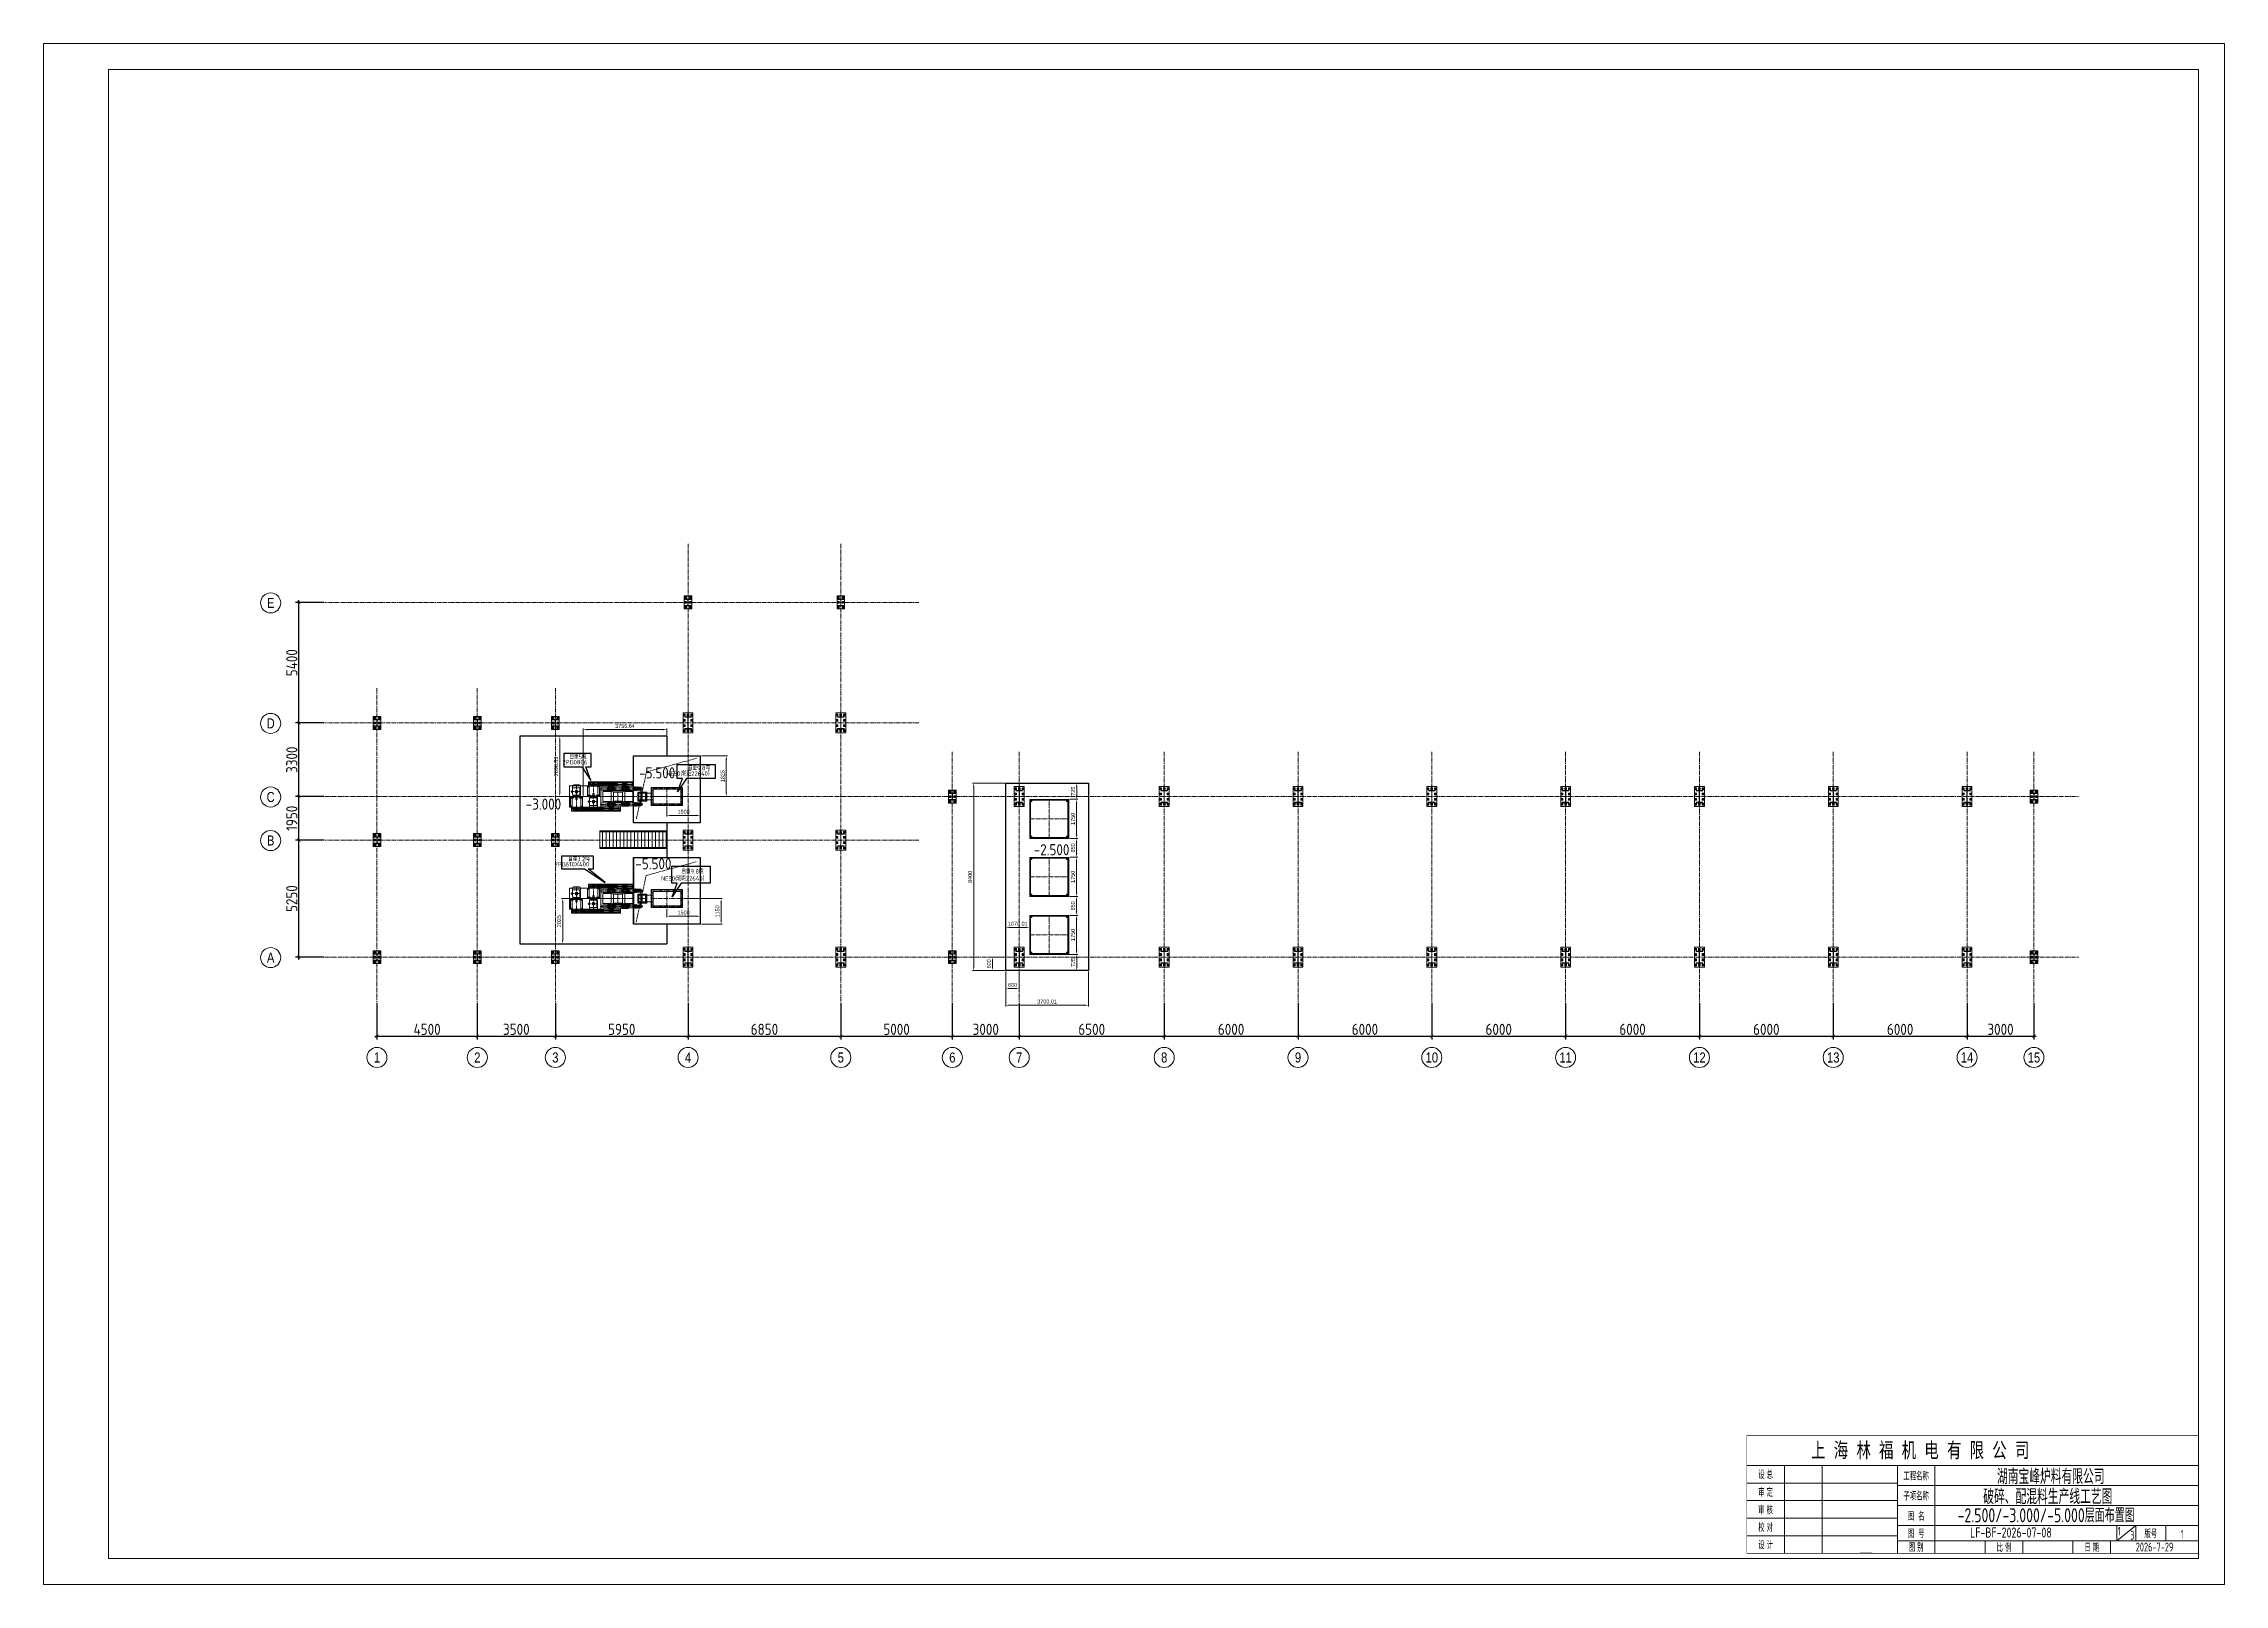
# Model space of a CAD drawing. Header units: millimetres. Extents: x 163705 to 1616509, y 81827 to 302547.
# Drawn here: x 443091 to 540875, y 114945 to 184010 of the extents above; entities that cross this region are included whole.
import ezdxf
from ezdxf.enums import TextEntityAlignment as Align

# ---------------------------------------------------------------- set-up
doc = ezdxf.new("R2010")
doc.units = ezdxf.units.MM
doc.header["$LTSCALE"] = 10
doc.linetypes.add('ACAD_ISO02W100', pattern=[15, 12, -3])
doc.linetypes.add('CENTER2', pattern=[28.575, 19.05, -3.175, 3.175, -3.175])
for name, color, linetype, lineweight in [('1-中心线', 1, 'CENTER2', 0), ('1-图框层', 7, 'Continuous', 0), ('1-护栏', 4, 'Continuous', 18), ('1-文本', 4, 'Continuous', 0), ('1-标注', 3, 'Continuous', 0), ('1-虚线', 8, 'ACAD_ISO02W100', 0), ('1-设备轮廓', 2, 'Continuous', 18), ('1-钢构', 6, 'Continuous', 0)]:
    doc.layers.add(name, color=color, linetype=linetype, lineweight=lineweight)
doc.styles.add('ARIAL', font='arial.ttf', dxfattribs={"width": 0.7})
doc.styles.add('CGY_HZ', font='tssdeng.shx', dxfattribs={"width": 0.75, "bigfont": 'tssdchn.shx'})
doc.styles.add('GY', font='arial.ttf', dxfattribs={"width": 0.6})
doc.styles.add('gy2', font='tssdeng.shx', dxfattribs={"width": 0.7, "bigfont": 'tssdchn.shx'})
doc.styles.add('HZ', font='gbenor.shx', dxfattribs={"bigfont": 'gbcbig.shx'})
doc.styles.get("Standard").update_dxf_attribs({"font": 'arial.ttf'})
doc.styles.add('基础标注', font='arial.ttf', dxfattribs={"width": 0.7})
doc.dimstyles.new('100$0', dxfattribs={"dimscale": 100, "dimtxt": 5, "dimasz": 1.5, "dimexe": 1.5, "dimexo": 0.5, "dimtad": 1, "dimdec": 0, "dimdsep": 46, "dimtxsty": 'HZ', "dimblk": 'ARCHTICK', "dimcen": 2.5, "dimdle": 1, "dimclrd": 256, "dimclre": 256, "dimadec": 0, "dimazin": 0, "dimtfac": 1, "dimtdec": 0, "dimtmove": 0, "dimatfit": 3, "dimfxl": 0, "dimarcsym": 0})
doc.dimstyles.new('AM_GB50$0', dxfattribs={"dimscale": 50, "dimtxt": 3.5, "dimasz": 3.5, "dimexe": 1, "dimexo": 1, "dimgap": 1.5, "dimtad": 1, "dimdsep": 46, "dimtxsty": 'Standard', "dimcen": 0, "dimclrd": 256, "dimclre": 256, "dimclrt": 2, "dimadec": 0, "dimazin": 2, "dimtp": 0.1, "dimtm": 0.1, "dimtfac": 0.71, "dimtdec": 3, "dimtmove": 0, "dimatfit": 3, "dimfxl": 0, "dimlwd": -1, "dimlwe": -1, "dimarcsym": 0})

# ---------------------------------------------------------------- blocks, each defined once
blk = doc.blocks.new('标题栏')
at = {"layer": '1-图框层', "ltscale": 0.8}
for p, q in [((-11953, 2690), (0, 2690)), ((-11953, 1893), (0, 1893)), ((-3243, 498), (-2490, 1096)), ((-3243, 498), (-3243, 1096))]:
    blk.add_line(p, q, dxfattribs=at)
at = {"layer": '1-图框层'}
blk.add_line((-12950, 0), (-13448, 0), dxfattribs=at)
at = {"layer": '1-图框层', "ltscale": 0.8, "const_width": 20}
blk.add_lwpolyline([(0, 4682), (-17930, 4682), (-17930, 0), (0, 0)], close=True, dxfattribs=at)
at = {"layer": '1-图框层', "ltscale": 0.8}
for points in [[(0, 3486), (-17930, 3486)], [(-16436, 0), (-16436, 3486)], [(-14942, 3486), (-14942, 0)], [(-11953, 0), (-11953, 3486)], [(-10459, 0), (-10459, 3486)], [(-17930, 2789), (-11953, 2789)], [(-17930, 2092), (-11953, 2092)], [(-17930, 1395), (-11953, 1395)], [(-11953, 1096), (0, 1096)], [(-2490, 498), (-2490, 1096)], [(-1295, 1096), (-1295, 498)], [(-17930, 697), (-11953, 697)], [(-11953, 498), (0, 498)], [(-8467, 498), (-8467, 0)], [(-6973, 498), (-6973, 0)], [(-4981, 498), (-4981, 0)], [(-3486, 498), (-3486, 0)]]:
    blk.add_lwpolyline(points, dxfattribs=at)
at = {"layer": '1-文本', "style": '基础标注', "width": 0.7}
blk.add_text('上  海  林  福  机  电  有  限  公  司', height=600, dxfattribs=at).set_placement((-15376, 3796))
at = {"layer": '1-文本', "ltscale": 0.8}
for s, height, style, width, p in [('设 总', 300, 'GY', 0.6, (-17183, 3138)), ('审 定', 300, 'GY', 0.6, (-17183, 2440)), ('工程名称', 300, 'GY', 0.6, (-11206, 3088)), ('审 核', 300, 'GY', 0.6, (-17183, 1743)), ('子项名称', 300, 'GY', 0.6, (-11206, 2291)), ('校 对', 300, 'GY', 0.6, (-17183, 1046)), ('图  名', 300, 'GY', 0.6, (-11206, 1494)), ('图  号', 300, 'GY', 0.6, (-11206, 797)), ('3', 351, 'gy2', 0.7, (-2625, 716)), ('版号', 300, 'GY', 0.6, (-1893, 797)), ('1', 351, 'gy2', 0.7, (-647, 750)), ('设 计', 300, 'GY', 0.6, (-17183, 349)), ('图 别', 300, 'GY', 0.6, (-11206, 249)), ('比 例', 300, 'GY', 0.6, (-7720, 249)), ('日 期', 300, 'GY', 0.6, (-4234, 249)), ('2026-7-29', 351, 'gy2', 0.7, (-1743, 249))]:
    blk.add_text(s, height=height, dxfattribs=dict(at, style=style, width=width)).set_placement(p, align=Align.MIDDLE)
at = {"layer": '1-文本', "ltscale": 0.8, "style": 'CGY_HZ', "width": 0.75}
for s, height, p in [('         破碎、配混料生产线工艺图', 599.5, (-11000, 1946, 13)), ('           湖南宝峰炉料有限公司', 599.5, (-11000, 2743, 13)), ('LF-BF-2026-07-08', 400, (-9064, 624, 13))]:
    blk.add_text(s, height=height, dxfattribs=at).set_placement(p)
blk = doc.blocks.new('G$CCDFBE48F')
for p, q in [((20, 425), (20, 440)), ((20, 440), (170, 440)), ((152, 425), (20, 425)), ((20, 140), (20, 155)), ((20, 155), (152, 155)), ((170, 140), (20, 140)), ((24, 515), (106, 515)), ((24, 290), (106, 290)), ((24, 65), (106, 65)), ((65, 474), (65, 556)), ((65, 250), (65, 330)), ((65, 24), (65, 106)), ((165, 168), (165, 412)), ((170, 443), (170, 137)), ((320, 440), (170, 440)), ((170, 140), (320, 140)), ((175, 168), (175, 412)), ((188, 425), (320, 425)), ((320, 155), (188, 155)), ((235, 515), (316, 515)), ((235, 290), (316, 290)), ((235, 65), (316, 65)), ((275, 474), (275, 556)), ((275, 250), (275, 330)), ((275, 24), (275, 106)), ((320, 425), (320, 440)), ((320, 140), (320, 155))]:
    blk.add_line(p, q)
for points in [[(0, 0), (0, 580), (340, 580), (340, 0)], [(28, 478), (28, 552), (102, 552), (102, 478)], [(28, 252), (28, 328), (102, 328), (102, 252)], [(28, 28), (28, 102), (102, 102), (102, 28)], [(238, 478), (238, 552), (313, 552), (313, 478)], [(238, 252), (238, 328), (313, 328), (313, 252)], [(238, 28), (238, 102), (313, 102), (313, 28)]]:
    blk.add_lwpolyline(points, close=True)
for centre in [(65, 515), (65, 290), (65, 65), (275, 515), (275, 290), (275, 65)]:
    blk.add_circle(centre, 18)
for centre, start, end in [((152, 412), 0, 90), ((152, 168), 270, 0), ((188, 412), 90, 180), ((188, 168), 180, 270)]:
    blk.add_arc(centre, 13, start, end)
blk.add_text('HC_SUPERPART', height=0.001).set_placement((170, 140))
blk = doc.blocks.new('G$CFEC4C302')
for p, q in [((14, 800), (95, 800)), ((14, 570), (95, 570)), ((14, 330), (95, 330)), ((14, 100), (95, 100)), ((55, 760), (55, 840)), ((55, 530), (55, 610)), ((55, 290), (55, 370)), ((55, 60), (55, 140)), ((70, 707), (70, 725)), ((70, 725), (220, 725)), ((202, 707), (70, 707)), ((70, 175), (70, 193)), ((70, 193), (202, 193)), ((220, 175), (70, 175)), ((179, 800), (260, 800)), ((179, 100), (260, 100)), ((215, 206), (215, 694)), ((220, 760), (220, 840)), ((220, 728), (220, 172)), ((370, 725), (220, 725)), ((220, 175), (370, 175)), ((220, 60), (220, 140)), ((226, 206), (226, 694)), ((239, 707), (370, 707)), ((370, 193), (239, 193)), ((344, 800), (425, 800)), ((344, 570), (425, 570)), ((344, 330), (425, 330)), ((344, 100), (425, 100)), ((370, 707), (370, 725)), ((370, 175), (370, 193)), ((385, 760), (385, 840)), ((385, 530), (385, 610)), ((385, 290), (385, 370)), ((385, 60), (385, 140))]:
    blk.add_line(p, q)
for points in [[(0, 0), (0, 900), (440, 900), (440, 0)], [(17, 762), (17, 838), (92, 838), (92, 762)], [(17, 532), (17, 608), (92, 608), (92, 532)], [(17, 292), (17, 368), (92, 368), (92, 292)], [(17, 62), (17, 138), (92, 138), (92, 62)], [(182, 762), (182, 838), (257, 838), (257, 762)], [(182, 62), (182, 138), (257, 138), (257, 62)], [(347, 762), (347, 838), (422, 838), (422, 762)], [(347, 532), (347, 608), (422, 608), (422, 532)], [(347, 292), (347, 368), (422, 368), (422, 292)], [(347, 62), (347, 138), (422, 138), (422, 62)]]:
    blk.add_lwpolyline(points, close=True)
for centre in [(55, 800), (55, 570), (55, 330), (55, 100), (220, 800), (220, 100), (385, 800), (385, 570), (385, 330), (385, 100)]:
    blk.add_circle(centre, 18)
for centre, start, end in [((202, 694), 0, 90), ((202, 206), 270, 0), ((239, 694), 90, 180), ((239, 206), 180, 270)]:
    blk.add_arc(centre, 13, start, end)
blk.add_text('HC_SUPERPART', height=0.001).set_placement((220, 175))
blk = doc.blocks.new('_ArchTick')
at = {"const_width": 0.15}
blk.add_lwpolyline([(-0.5, -0.5), (0.5, 0.5)], dxfattribs=at)
blk = doc.blocks.new('*D163')
at = {"layer": '1-标注', "lineweight": -2, "transparency": 16777216}
for p, q in [((458037, 141009), (458037, 139363)), ((462537, 141009), (462537, 139363)), ((457937, 139513), (462637, 139513))]:
    blk.add_line(p, q, dxfattribs=at)
at = {"layer": 'Defpoints', "transparency": 16777216}
for p in [(458037, 141059), (462537, 141059), (462537, 139513)]:
    blk.add_point(p, dxfattribs=at)
at = {"layer": '1-标注', "lineweight": -2, "transparency": 16777216, "xscale": 150, "yscale": 150, "zscale": 150, "rotation": 180}
blk.add_blockref('_ArchTick', (458037, 139513), dxfattribs=at)
at = {"layer": '1-标注', "lineweight": -2, "transparency": 16777216, "xscale": 150, "yscale": 150, "zscale": 150}
blk.add_blockref('_ArchTick', (462537, 139513), dxfattribs=at)
at = {"layer": '1-标注', "transparency": 16777216, "insert": (460287, 139825), "char_height": 500, "attachment_point": 5, "style": 'HZ'}
blk.add_mtext('4500', dxfattribs=at)
blk = doc.blocks.new('*D164')
at = {"layer": '1-标注', "lineweight": -2, "transparency": 16777216}
for p, q in [((462537, 141009), (462537, 139363)), ((466037, 141009), (466037, 139363)), ((462437, 139513), (466137, 139513))]:
    blk.add_line(p, q, dxfattribs=at)
at = {"layer": 'Defpoints', "transparency": 16777216}
for p in [(462537, 141059), (466037, 141059), (466037, 139513)]:
    blk.add_point(p, dxfattribs=at)
at = {"layer": '1-标注', "lineweight": -2, "transparency": 16777216, "xscale": 150, "yscale": 150, "zscale": 150, "rotation": 180}
blk.add_blockref('_ArchTick', (462537, 139513), dxfattribs=at)
at = {"layer": '1-标注', "lineweight": -2, "transparency": 16777216, "xscale": 150, "yscale": 150, "zscale": 150}
blk.add_blockref('_ArchTick', (466037, 139513), dxfattribs=at)
at = {"layer": '1-标注', "transparency": 16777216, "insert": (464287, 139825), "char_height": 500, "attachment_point": 5, "style": 'HZ'}
blk.add_mtext('3500', dxfattribs=at)
blk = doc.blocks.new('*D165')
at = {"layer": '1-标注', "lineweight": -2, "transparency": 16777216}
for p, q in [((466037, 141009), (466037, 139363)), ((471987, 141009), (471987, 139363)), ((465937, 139513), (472087, 139513))]:
    blk.add_line(p, q, dxfattribs=at)
at = {"layer": 'Defpoints', "transparency": 16777216}
for p in [(466037, 141059), (471987, 141059), (471987, 139513)]:
    blk.add_point(p, dxfattribs=at)
at = {"layer": '1-标注', "lineweight": -2, "transparency": 16777216, "xscale": 150, "yscale": 150, "zscale": 150, "rotation": 180}
blk.add_blockref('_ArchTick', (466037, 139513), dxfattribs=at)
at = {"layer": '1-标注', "lineweight": -2, "transparency": 16777216, "xscale": 150, "yscale": 150, "zscale": 150}
blk.add_blockref('_ArchTick', (471987, 139513), dxfattribs=at)
at = {"layer": '1-标注', "transparency": 16777216, "insert": (469012, 139825), "char_height": 500, "attachment_point": 5, "style": 'HZ'}
blk.add_mtext('5950', dxfattribs=at)
blk = doc.blocks.new('*D166')
at = {"layer": '1-标注', "lineweight": -2, "transparency": 16777216}
for p, q in [((471987, 141009), (471987, 139363)), ((478837, 141009), (478837, 139363)), ((471887, 139513), (478937, 139513))]:
    blk.add_line(p, q, dxfattribs=at)
at = {"layer": 'Defpoints', "transparency": 16777216}
for p in [(471987, 141059), (478837, 141059), (478837, 139513)]:
    blk.add_point(p, dxfattribs=at)
at = {"layer": '1-标注', "lineweight": -2, "transparency": 16777216, "xscale": 150, "yscale": 150, "zscale": 150, "rotation": 180}
blk.add_blockref('_ArchTick', (471987, 139513), dxfattribs=at)
at = {"layer": '1-标注', "lineweight": -2, "transparency": 16777216, "xscale": 150, "yscale": 150, "zscale": 150}
blk.add_blockref('_ArchTick', (478837, 139513), dxfattribs=at)
at = {"layer": '1-标注', "transparency": 16777216, "insert": (475412, 139825), "char_height": 500, "attachment_point": 5, "style": 'HZ'}
blk.add_mtext('6850', dxfattribs=at)
blk = doc.blocks.new('*D167')
at = {"layer": '1-标注', "lineweight": -2, "transparency": 16777216}
for p, q in [((478837, 141009), (478837, 139363)), ((483837, 141009), (483837, 139363)), ((478737, 139513), (483937, 139513))]:
    blk.add_line(p, q, dxfattribs=at)
at = {"layer": 'Defpoints', "transparency": 16777216}
for p in [(478837, 141059), (483837, 141059), (483837, 139513)]:
    blk.add_point(p, dxfattribs=at)
at = {"layer": '1-标注', "lineweight": -2, "transparency": 16777216, "xscale": 150, "yscale": 150, "zscale": 150, "rotation": 180}
blk.add_blockref('_ArchTick', (478837, 139513), dxfattribs=at)
at = {"layer": '1-标注', "lineweight": -2, "transparency": 16777216, "xscale": 150, "yscale": 150, "zscale": 150}
blk.add_blockref('_ArchTick', (483837, 139513), dxfattribs=at)
at = {"layer": '1-标注', "transparency": 16777216, "insert": (481337, 139825), "char_height": 500, "attachment_point": 5, "style": 'HZ'}
blk.add_mtext('5000', dxfattribs=at)
blk = doc.blocks.new('*D168')
at = {"layer": '1-标注', "lineweight": -2, "transparency": 16777216}
for p, q in [((483837, 141009), (483837, 139363)), ((486837, 141009), (486837, 139363)), ((483737, 139513), (486937, 139513))]:
    blk.add_line(p, q, dxfattribs=at)
at = {"layer": 'Defpoints', "transparency": 16777216}
for p in [(483837, 141059), (486837, 141059), (486837, 139513)]:
    blk.add_point(p, dxfattribs=at)
at = {"layer": '1-标注', "lineweight": -2, "transparency": 16777216, "xscale": 150, "yscale": 150, "zscale": 150, "rotation": 180}
blk.add_blockref('_ArchTick', (483837, 139513), dxfattribs=at)
at = {"layer": '1-标注', "lineweight": -2, "transparency": 16777216, "xscale": 150, "yscale": 150, "zscale": 150}
blk.add_blockref('_ArchTick', (486837, 139513), dxfattribs=at)
at = {"layer": '1-标注', "transparency": 16777216, "insert": (485337, 139825), "char_height": 500, "attachment_point": 5, "style": 'HZ'}
blk.add_mtext('3000', dxfattribs=at)
blk = doc.blocks.new('*D169')
at = {"layer": '1-标注', "lineweight": -2, "transparency": 16777216}
for p, q in [((486837, 141009), (486837, 139363)), ((493337, 141009), (493337, 139363)), ((486737, 139513), (493437, 139513))]:
    blk.add_line(p, q, dxfattribs=at)
at = {"layer": 'Defpoints', "transparency": 16777216}
for p in [(486837, 141059), (493337, 141059), (493337, 139513)]:
    blk.add_point(p, dxfattribs=at)
at = {"layer": '1-标注', "lineweight": -2, "transparency": 16777216, "xscale": 150, "yscale": 150, "zscale": 150, "rotation": 180}
blk.add_blockref('_ArchTick', (486837, 139513), dxfattribs=at)
at = {"layer": '1-标注', "lineweight": -2, "transparency": 16777216, "xscale": 150, "yscale": 150, "zscale": 150}
blk.add_blockref('_ArchTick', (493337, 139513), dxfattribs=at)
at = {"layer": '1-标注', "transparency": 16777216, "insert": (490087, 139825), "char_height": 500, "attachment_point": 5, "style": 'HZ'}
blk.add_mtext('6500', dxfattribs=at)
blk = doc.blocks.new('*D170')
at = {"layer": '1-标注', "lineweight": -2, "transparency": 16777216}
for p, q in [((493337, 141009), (493337, 139363)), ((499337, 141009), (499337, 139363)), ((493237, 139513), (499437, 139513))]:
    blk.add_line(p, q, dxfattribs=at)
at = {"layer": 'Defpoints', "transparency": 16777216}
for p in [(493337, 141059), (499337, 141059), (499337, 139513)]:
    blk.add_point(p, dxfattribs=at)
at = {"layer": '1-标注', "lineweight": -2, "transparency": 16777216, "xscale": 150, "yscale": 150, "zscale": 150, "rotation": 180}
blk.add_blockref('_ArchTick', (493337, 139513), dxfattribs=at)
at = {"layer": '1-标注', "lineweight": -2, "transparency": 16777216, "xscale": 150, "yscale": 150, "zscale": 150}
blk.add_blockref('_ArchTick', (499337, 139513), dxfattribs=at)
at = {"layer": '1-标注', "transparency": 16777216, "insert": (496337, 139825), "char_height": 500, "attachment_point": 5, "style": 'HZ'}
blk.add_mtext('6000', dxfattribs=at)
blk = doc.blocks.new('*D171')
at = {"layer": '1-标注', "lineweight": -2, "transparency": 16777216}
for p, q in [((499337, 141009), (499337, 139363)), ((505337, 141009), (505337, 139363)), ((499237, 139513), (505437, 139513))]:
    blk.add_line(p, q, dxfattribs=at)
at = {"layer": 'Defpoints', "transparency": 16777216}
for p in [(499337, 141059), (505337, 141059), (505337, 139513)]:
    blk.add_point(p, dxfattribs=at)
at = {"layer": '1-标注', "lineweight": -2, "transparency": 16777216, "xscale": 150, "yscale": 150, "zscale": 150, "rotation": 180}
blk.add_blockref('_ArchTick', (499337, 139513), dxfattribs=at)
at = {"layer": '1-标注', "lineweight": -2, "transparency": 16777216, "xscale": 150, "yscale": 150, "zscale": 150}
blk.add_blockref('_ArchTick', (505337, 139513), dxfattribs=at)
at = {"layer": '1-标注', "transparency": 16777216, "insert": (502337, 139825), "char_height": 500, "attachment_point": 5, "style": 'HZ'}
blk.add_mtext('6000', dxfattribs=at)
blk = doc.blocks.new('*D172')
at = {"layer": '1-标注', "lineweight": -2, "transparency": 16777216}
for p, q in [((505337, 141009), (505337, 139363)), ((511337, 141009), (511337, 139363)), ((505237, 139513), (511437, 139513))]:
    blk.add_line(p, q, dxfattribs=at)
at = {"layer": 'Defpoints', "transparency": 16777216}
for p in [(505337, 141059), (511337, 141059), (511337, 139513)]:
    blk.add_point(p, dxfattribs=at)
at = {"layer": '1-标注', "lineweight": -2, "transparency": 16777216, "xscale": 150, "yscale": 150, "zscale": 150, "rotation": 180}
blk.add_blockref('_ArchTick', (505337, 139513), dxfattribs=at)
at = {"layer": '1-标注', "lineweight": -2, "transparency": 16777216, "xscale": 150, "yscale": 150, "zscale": 150}
blk.add_blockref('_ArchTick', (511337, 139513), dxfattribs=at)
at = {"layer": '1-标注', "transparency": 16777216, "insert": (508337, 139825), "char_height": 500, "attachment_point": 5, "style": 'HZ'}
blk.add_mtext('6000', dxfattribs=at)
blk = doc.blocks.new('*D173')
at = {"layer": '1-标注', "lineweight": -2, "transparency": 16777216}
for p, q in [((511337, 141009), (511337, 139363)), ((517337, 141009), (517337, 139363)), ((511237, 139513), (517437, 139513))]:
    blk.add_line(p, q, dxfattribs=at)
at = {"layer": 'Defpoints', "transparency": 16777216}
for p in [(511337, 141059), (517337, 141059), (517337, 139513)]:
    blk.add_point(p, dxfattribs=at)
at = {"layer": '1-标注', "lineweight": -2, "transparency": 16777216, "xscale": 150, "yscale": 150, "zscale": 150, "rotation": 180}
blk.add_blockref('_ArchTick', (511337, 139513), dxfattribs=at)
at = {"layer": '1-标注', "lineweight": -2, "transparency": 16777216, "xscale": 150, "yscale": 150, "zscale": 150}
blk.add_blockref('_ArchTick', (517337, 139513), dxfattribs=at)
at = {"layer": '1-标注', "transparency": 16777216, "insert": (514337, 139825), "char_height": 500, "attachment_point": 5, "style": 'HZ'}
blk.add_mtext('6000', dxfattribs=at)
blk = doc.blocks.new('*D174')
at = {"layer": '1-标注', "lineweight": -2, "transparency": 16777216}
for p, q in [((517337, 141009), (517337, 139363)), ((523337, 141009), (523337, 139363)), ((517237, 139513), (523437, 139513))]:
    blk.add_line(p, q, dxfattribs=at)
at = {"layer": 'Defpoints', "transparency": 16777216}
for p in [(517337, 141059), (523337, 141059), (523337, 139513)]:
    blk.add_point(p, dxfattribs=at)
at = {"layer": '1-标注', "lineweight": -2, "transparency": 16777216, "xscale": 150, "yscale": 150, "zscale": 150, "rotation": 180}
blk.add_blockref('_ArchTick', (517337, 139513), dxfattribs=at)
at = {"layer": '1-标注', "lineweight": -2, "transparency": 16777216, "xscale": 150, "yscale": 150, "zscale": 150}
blk.add_blockref('_ArchTick', (523337, 139513), dxfattribs=at)
at = {"layer": '1-标注', "transparency": 16777216, "insert": (520337, 139825), "char_height": 500, "attachment_point": 5, "style": 'HZ'}
blk.add_mtext('6000', dxfattribs=at)
blk = doc.blocks.new('*D175')
at = {"layer": '1-标注', "lineweight": -2, "transparency": 16777216}
for p, q in [((523337, 141009), (523337, 139363)), ((529337, 141009), (529337, 139363)), ((523237, 139513), (529437, 139513))]:
    blk.add_line(p, q, dxfattribs=at)
at = {"layer": 'Defpoints', "transparency": 16777216}
for p in [(523337, 141059), (529337, 141059), (529337, 139513)]:
    blk.add_point(p, dxfattribs=at)
at = {"layer": '1-标注', "lineweight": -2, "transparency": 16777216, "xscale": 150, "yscale": 150, "zscale": 150, "rotation": 180}
blk.add_blockref('_ArchTick', (523337, 139513), dxfattribs=at)
at = {"layer": '1-标注', "lineweight": -2, "transparency": 16777216, "xscale": 150, "yscale": 150, "zscale": 150}
blk.add_blockref('_ArchTick', (529337, 139513), dxfattribs=at)
at = {"layer": '1-标注', "transparency": 16777216, "insert": (526337, 139825), "char_height": 500, "attachment_point": 5, "style": 'HZ'}
blk.add_mtext('6000', dxfattribs=at)
blk = doc.blocks.new('*D176')
at = {"layer": '1-标注', "lineweight": -2, "transparency": 16777216}
for p, q in [((529337, 141009), (529337, 139363)), ((532337, 141009), (532337, 139363)), ((529237, 139513), (532437, 139513))]:
    blk.add_line(p, q, dxfattribs=at)
at = {"layer": 'Defpoints', "transparency": 16777216}
for p in [(529337, 141059), (532337, 141059), (532337, 139513)]:
    blk.add_point(p, dxfattribs=at)
at = {"layer": '1-标注', "lineweight": -2, "transparency": 16777216, "xscale": 150, "yscale": 150, "zscale": 150, "rotation": 180}
blk.add_blockref('_ArchTick', (529337, 139513), dxfattribs=at)
at = {"layer": '1-标注', "lineweight": -2, "transparency": 16777216, "xscale": 150, "yscale": 150, "zscale": 150}
blk.add_blockref('_ArchTick', (532337, 139513), dxfattribs=at)
at = {"layer": '1-标注', "transparency": 16777216, "insert": (530837, 139825), "char_height": 500, "attachment_point": 5, "style": 'HZ'}
blk.add_mtext('3000', dxfattribs=at)
blk = doc.blocks.new('*D177')
at = {"layer": '1-标注', "lineweight": -2, "transparency": 16777216}
for p, q in [((455671, 148310), (454381, 148310)), ((454531, 142960), (454531, 148410)), ((455671, 143060), (454381, 143060))]:
    blk.add_line(p, q, dxfattribs=at)
at = {"layer": 'Defpoints', "transparency": 16777216}
for p in [(454531, 148310), (455721, 148310), (455721, 143060)]:
    blk.add_point(p, dxfattribs=at)
at = {"layer": '1-标注', "lineweight": -2, "transparency": 16777216, "xscale": 150, "yscale": 150, "zscale": 150}
for p, rotation in [((454531, 148310), 90), ((454531, 143060), 270)]:
    blk.add_blockref('_ArchTick', p, dxfattribs=dict(at, rotation=rotation))
at = {"layer": '1-标注', "transparency": 16777216, "insert": (454218, 145685), "char_height": 500, "attachment_point": 5, "rotation": 90, "style": 'HZ'}
blk.add_mtext('5250', dxfattribs=at)
blk = doc.blocks.new('*D178')
at = {"layer": '1-标注', "lineweight": -2, "transparency": 16777216}
for p, q in [((455671, 150260), (454381, 150260)), ((454531, 148210), (454531, 150360)), ((455671, 148310), (454381, 148310))]:
    blk.add_line(p, q, dxfattribs=at)
at = {"layer": 'Defpoints', "transparency": 16777216}
for p in [(454531, 150260), (455721, 150260), (455721, 148310)]:
    blk.add_point(p, dxfattribs=at)
at = {"layer": '1-标注', "lineweight": -2, "transparency": 16777216, "xscale": 150, "yscale": 150, "zscale": 150}
for p, rotation in [((454531, 150260), 90), ((454531, 148310), 270)]:
    blk.add_blockref('_ArchTick', p, dxfattribs=dict(at, rotation=rotation))
at = {"layer": '1-标注', "transparency": 16777216, "insert": (454218, 149285), "char_height": 500, "attachment_point": 5, "rotation": 90, "style": 'HZ'}
blk.add_mtext('1950', dxfattribs=at)
blk = doc.blocks.new('*D179')
at = {"layer": '1-标注', "lineweight": -2, "transparency": 16777216}
for p, q in [((455671, 158960), (454381, 158960)), ((454531, 153460), (454531, 159060)), ((455671, 153560), (454381, 153560))]:
    blk.add_line(p, q, dxfattribs=at)
at = {"layer": 'Defpoints', "transparency": 16777216}
for p in [(454531, 158960), (455721, 158960), (455721, 153560)]:
    blk.add_point(p, dxfattribs=at)
at = {"layer": '1-标注', "lineweight": -2, "transparency": 16777216, "xscale": 150, "yscale": 150, "zscale": 150}
for p, rotation in [((454531, 158960), 90), ((454531, 153560), 270)]:
    blk.add_blockref('_ArchTick', p, dxfattribs=dict(at, rotation=rotation))
at = {"layer": '1-标注', "transparency": 16777216, "insert": (454218, 156260), "char_height": 500, "attachment_point": 5, "rotation": 90, "style": 'HZ'}
blk.add_mtext('5400', dxfattribs=at)
blk = doc.blocks.new('*D180')
at = {"layer": '1-标注', "lineweight": -2, "transparency": 16777216}
for p, q in [((455671, 153560), (454381, 153560)), ((454531, 150160), (454531, 153660)), ((455671, 150260), (454381, 150260))]:
    blk.add_line(p, q, dxfattribs=at)
at = {"layer": 'Defpoints', "transparency": 16777216}
for p in [(454531, 153560), (455721, 153560), (455721, 150260)]:
    blk.add_point(p, dxfattribs=at)
at = {"layer": '1-标注', "lineweight": -2, "transparency": 16777216, "xscale": 150, "yscale": 150, "zscale": 150}
for p, rotation in [((454531, 153560), 90), ((454531, 150260), 270)]:
    blk.add_blockref('_ArchTick', p, dxfattribs=dict(at, rotation=rotation))
at = {"layer": '1-标注', "transparency": 16777216, "insert": (454218, 151910), "char_height": 500, "attachment_point": 5, "rotation": 90, "style": 'HZ'}
blk.add_mtext('3300', dxfattribs=at)
blk = doc.blocks.new('*D794')
at = {"layer": '1-标注', "transparency": 16777216}
for p, q in [((486187, 143060), (485589, 143060)), ((485639, 142885), (485639, 142635)), ((486187, 142460), (485589, 142460))]:
    blk.add_line(p, q, dxfattribs=at)
for points in [[(485610, 142885), (485668, 142885), (485639, 143060)], [(485610, 142635), (485668, 142635), (485639, 142460)]]:
    blk.add_solid(points, dxfattribs=at)
at = {"layer": 'Defpoints', "transparency": 16777216}
for p in [(486237, 143060), (485639, 142460), (486237, 142460)]:
    blk.add_point(p, dxfattribs=at)
at = {"layer": '1-标注', "transparency": 16777216, "insert": (485475, 142760), "char_height": 175, "attachment_point": 5, "rotation": 90}
blk.add_mtext('600', dxfattribs=at)
blk = doc.blocks.new('*D795')
at = {"layer": '1-标注', "transparency": 16777216}
for p, q in [((486187, 150860), (484746, 150860)), ((484796, 142635), (484796, 150685)), ((486187, 142460), (484746, 142460))]:
    blk.add_line(p, q, dxfattribs=at)
for points in [[(484767, 150685), (484825, 150685), (484796, 150860)], [(484767, 142635), (484825, 142635), (484796, 142460)]]:
    blk.add_solid(points, dxfattribs=at)
at = {"layer": 'Defpoints', "transparency": 16777216}
for p in [(484796, 150860), (486237, 150860), (486237, 142460)]:
    blk.add_point(p, dxfattribs=at)
at = {"layer": '1-标注', "transparency": 16777216, "insert": (484631, 146660), "char_height": 175, "attachment_point": 5, "rotation": 90}
blk.add_mtext('8400', dxfattribs=at)
blk = doc.blocks.new('*D796')
at = {"layer": '1-标注', "transparency": 16777216}
for p, q in [((486237, 142410), (486237, 141604)), ((486837, 142410), (486837, 141604)), ((486662, 141654), (486412, 141654))]:
    blk.add_line(p, q, dxfattribs=at)
for points in [[(486412, 141683), (486412, 141625), (486237, 141654)], [(486662, 141683), (486662, 141625), (486837, 141654)]]:
    blk.add_solid(points, dxfattribs=at)
at = {"layer": 'Defpoints', "transparency": 16777216}
for p in [(486237, 142460), (486837, 142460), (486237, 141654)]:
    blk.add_point(p, dxfattribs=at)
at = {"layer": '1-标注', "transparency": 16777216, "insert": (486537, 141818), "char_height": 175, "attachment_point": 5}
blk.add_mtext('600', dxfattribs=at)
blk = doc.blocks.new('*D797')
at = {"layer": '1-标注', "transparency": 16777216}
for p, q in [((486237, 142410), (486237, 140854)), ((489937, 142410), (489937, 140854)), ((486412, 140904), (489762, 140904))]:
    blk.add_line(p, q, dxfattribs=at)
for points in [[(486412, 140933), (486412, 140875), (486237, 140904)], [(489762, 140933), (489762, 140875), (489937, 140904)]]:
    blk.add_solid(points, dxfattribs=at)
at = {"layer": 'Defpoints', "transparency": 16777216}
for p in [(486237, 142460), (489937, 142460), (489937, 140904)]:
    blk.add_point(p, dxfattribs=at)
at = {"layer": '1-标注', "transparency": 16777216, "insert": (488087, 141069), "char_height": 175, "attachment_point": 5}
blk.add_mtext('3700.01', dxfattribs=at)
blk = doc.blocks.new('G$CCFF6A2D1')
for p, q in [((0, 53), (106, 53)), ((3, 93), (3, 53)), ((3, 13), (3, 53)), ((8, 93), (8, 53)), ((8, 13), (8, 53)), ((53, 103), (13, 103)), ((53, 98), (13, 98)), ((53, 8), (13, 8)), ((53, 3), (13, 3)), ((53, 0), (53, 106)), ((53, 103), (93, 103)), ((53, 98), (93, 98)), ((53, 8), (93, 8)), ((53, 3), (93, 3)), ((98, 93), (98, 53)), ((98, 13), (98, 53)), ((103, 93), (103, 53)), ((103, 13), (103, 53))]:
    blk.add_line(p, q)
for centre, radius, start, end in [((13, 93), 10, 90, 180), ((13, 13), 10, 180, 270), ((13, 93), 5, 90, 180), ((13, 13), 5, 180, 270), ((93, 93), 10, 0, 90), ((93, 93), 5, 0, 90), ((93, 13), 5, 270, 0), ((93, 13), 10, 270, 0)]:
    blk.add_arc(centre, radius, start, end)
blk.add_text('HC_SUPERPART', height=0.001).set_placement((53, 53))
blk = doc.blocks.new('G$CB724F952')
blk.add_lwpolyline([(3, 3), (3, 1753), (1753, 1753), (1753, 3)], close=True)
for points in [[(43, 103), (43, 1653)], [(1653, 1713), (103, 1713)], [(1713, 1653), (1713, 103)], [(1653, 43), (103, 43)]]:
    blk.add_lwpolyline(points)
at = {"layer": '1-中心线'}
for p, q in [((878, 0), (878, 1756)), ((0, 878), (1756, 878))]:
    blk.add_line(p, q, dxfattribs=at)
for p in [(0, 1650), (1650, 1650), (0, 0), (1650, 0)]:
    blk.add_blockref('G$CCFF6A2D1', p)
blk = doc.blocks.new('*D798')
at = {"layer": '1-标注', "transparency": 16777216}
for p, q in [((488232, 143185), (489466, 143185)), ((489416, 143010), (489416, 142635)), ((488237, 142460), (489466, 142460))]:
    blk.add_line(p, q, dxfattribs=at)
for points in [[(489386, 143010), (489445, 143010), (489416, 143185)], [(489386, 142635), (489445, 142635), (489416, 142460)]]:
    blk.add_solid(points, dxfattribs=at)
at = {"layer": 'Defpoints', "transparency": 16777216}
for p in [(488182, 143185), (488187, 142460), (489416, 142460)]:
    blk.add_point(p, dxfattribs=at)
at = {"layer": '1-标注', "transparency": 16777216, "insert": (489251, 142822), "char_height": 175, "attachment_point": 5, "rotation": 90}
blk.add_mtext('725', dxfattribs=at)
blk = doc.blocks.new('*D799')
at = {"layer": '1-标注', "transparency": 16777216}
for p, q in [((486237, 144110), (486237, 144445)), ((487132, 144395), (486412, 144395)), ((487307, 144110), (487307, 144445))]:
    blk.add_line(p, q, dxfattribs=at)
for points in [[(486412, 144424), (486412, 144366), (486237, 144395)], [(487132, 144424), (487132, 144366), (487307, 144395)]]:
    blk.add_solid(points, dxfattribs=at)
at = {"layer": 'Defpoints', "transparency": 16777216}
for p in [(486237, 144395), (486237, 144060), (487307, 144060)]:
    blk.add_point(p, dxfattribs=at)
at = {"layer": '1-标注', "transparency": 16777216, "insert": (486772, 144559), "char_height": 175, "attachment_point": 5}
blk.add_mtext('1070.01', dxfattribs=at)
blk = doc.blocks.new('*D800')
at = {"layer": '1-标注', "transparency": 16777216}
for p, q in [((489107, 148385), (489461, 148385)), ((489411, 148210), (489411, 147710)), ((489107, 147535), (489461, 147535))]:
    blk.add_line(p, q, dxfattribs=at)
for points in [[(489381, 148210), (489440, 148210), (489411, 148385)], [(489381, 147710), (489440, 147710), (489411, 147535)]]:
    blk.add_solid(points, dxfattribs=at)
at = {"layer": 'Defpoints', "transparency": 16777216}
for p in [(489057, 148385), (489057, 147535), (489411, 147535)]:
    blk.add_point(p, dxfattribs=at)
at = {"layer": '1-标注', "transparency": 16777216, "insert": (489246, 147960), "char_height": 175, "attachment_point": 5, "rotation": 90}
blk.add_mtext('850', dxfattribs=at)
blk = doc.blocks.new('*D813')
at = {"layer": '1-标注', "transparency": 16777216}
for p, q in [((489107, 150135), (489461, 150135)), ((489411, 148560), (489411, 149960)), ((489107, 148385), (489461, 148385))]:
    blk.add_line(p, q, dxfattribs=at)
for points in [[(489381, 149960), (489440, 149960), (489411, 150135)], [(489381, 148560), (489440, 148560), (489411, 148385)]]:
    blk.add_solid(points, dxfattribs=at)
at = {"layer": 'Defpoints', "transparency": 16777216}
for p in [(489057, 150135), (489411, 150135), (489057, 148385)]:
    blk.add_point(p, dxfattribs=at)
at = {"layer": '1-标注', "transparency": 16777216, "insert": (489246, 149260), "char_height": 175, "attachment_point": 5, "rotation": 90}
blk.add_mtext('1750', dxfattribs=at)
blk = doc.blocks.new('*D814')
at = {"layer": '1-标注', "transparency": 16777216}
for p, q in [((489655, 150860), (489366, 150860)), ((489416, 150310), (489416, 150685)), ((489107, 150135), (489466, 150135))]:
    blk.add_line(p, q, dxfattribs=at)
for points in [[(489386, 150685), (489445, 150685), (489416, 150860)], [(489386, 150310), (489445, 150310), (489416, 150135)]]:
    blk.add_solid(points, dxfattribs=at)
at = {"layer": 'Defpoints', "transparency": 16777216}
for p in [(489416, 150860), (489705, 150860), (489057, 150135)]:
    blk.add_point(p, dxfattribs=at)
at = {"layer": '1-标注', "transparency": 16777216, "insert": (489251, 150497), "char_height": 175, "attachment_point": 5, "rotation": 90}
blk.add_mtext('725', dxfattribs=at)
blk = doc.blocks.new('*D815')
at = {"layer": '1-标注', "transparency": 16777216}
for p, q in [((489107, 147535), (489461, 147535)), ((489411, 147360), (489411, 145960)), ((489107, 145785), (489461, 145785))]:
    blk.add_line(p, q, dxfattribs=at)
for points in [[(489381, 147360), (489440, 147360), (489411, 147535)], [(489381, 145960), (489440, 145960), (489411, 145785)]]:
    blk.add_solid(points, dxfattribs=at)
at = {"layer": 'Defpoints', "transparency": 16777216}
for p in [(489057, 147535), (489057, 145785), (489411, 145785)]:
    blk.add_point(p, dxfattribs=at)
at = {"layer": '1-标注', "transparency": 16777216, "insert": (489246, 146660), "char_height": 175, "attachment_point": 5, "rotation": 90}
blk.add_mtext('1750', dxfattribs=at)
blk = doc.blocks.new('*D816')
at = {"layer": '1-标注', "transparency": 16777216}
for p, q in [((489107, 145785), (489461, 145785)), ((489107, 144935), (489461, 144935)), ((489411, 145610), (489411, 145110))]:
    blk.add_line(p, q, dxfattribs=at)
for points in [[(489381, 145610), (489440, 145610), (489411, 145785)], [(489381, 145110), (489440, 145110), (489411, 144935)]]:
    blk.add_solid(points, dxfattribs=at)
at = {"layer": 'Defpoints', "transparency": 16777216}
for p in [(489057, 145785), (489057, 144935), (489411, 144935)]:
    blk.add_point(p, dxfattribs=at)
at = {"layer": '1-标注', "transparency": 16777216, "insert": (489246, 145360), "char_height": 175, "attachment_point": 5, "rotation": 90}
blk.add_mtext('850', dxfattribs=at)
blk = doc.blocks.new('*D817')
at = {"layer": '1-标注', "transparency": 16777216}
for p, q in [((489107, 144935), (489461, 144935)), ((489411, 144760), (489411, 143360)), ((489107, 143185), (489461, 143185))]:
    blk.add_line(p, q, dxfattribs=at)
for points in [[(489381, 144760), (489440, 144760), (489411, 144935)], [(489381, 143360), (489440, 143360), (489411, 143185)]]:
    blk.add_solid(points, dxfattribs=at)
at = {"layer": 'Defpoints', "transparency": 16777216}
for p in [(489057, 144935), (489057, 143185), (489411, 143185)]:
    blk.add_point(p, dxfattribs=at)
at = {"layer": '1-标注', "transparency": 16777216, "insert": (489246, 144060), "char_height": 175, "attachment_point": 5, "rotation": 90}
blk.add_mtext('1750', dxfattribs=at)
blk = doc.blocks.new('NE50-底座')
for p, q in [((0, 603), (0, 203)), ((684, 553), (400, 553)), ((684, 253), (400, 253)), ((2002, 806), (606, 806)), ((606, 806), (606, 0)), ((606, 0), (2002, 0)), ((2002, 0), (2002, 806))]:
    blk.add_line(p, q)
for points in [[(0, 203), (400, 203), (400, 603), (0, 603)], [(50, 253), (350, 253), (350, 553), (50, 553)], [(684, 78), (1924, 78), (1924, 728), (684, 728)]]:
    blk.add_lwpolyline(points, close=True)
for centre, radius in [((25, 578), 9), ((25, 403), 9), ((25, 228), 9), ((200, 578), 9), ((200, 228), 9), ((375, 578), 9), ((375, 403), 9), ((375, 228), 9), ((637, 678), 12), ((637, 128), 12), ((1004, 775), 12), ((1004, 31), 12), ((1604, 775), 12), ((1604, 31), 12), ((1971, 678), 12), ((1971, 128), 12)]:
    blk.add_circle(centre, radius)
at = {"layer": '1-中心线', "ltscale": 5}
for p, q in [((0, 403), (400, 403)), ((200, 203), (200, 603))]:
    blk.add_line(p, q, dxfattribs=at)
at = {"layer": '1-中心线'}
for p, q in [((2002, 775), (606, 775)), ((606, 678), (684, 678)), ((606, 403), (2002, 403)), ((606, 128), (684, 128)), ((606, 31), (2002, 31)), ((637, 806), (637, 0)), ((1004, 806), (1004, 728)), ((1004, 78), (1004, 0)), ((1304, 806), (1304, 0)), ((1604, 806), (1604, 728)), ((1604, 78), (1604, 0)), ((1924, 678), (2002, 678)), ((1924, 128), (2002, 128)), ((1971, 0), (1971, 806))]:
    blk.add_line(p, q, dxfattribs=at)
blk.add_lwpolyline([(25, 228), (375, 228), (375, 578), (25, 578)], close=True, dxfattribs=at)
blk = doc.blocks.new('*D933')
at = {"layer": '1-标注', "transparency": 16777216}
for p, q in [((472587, 152085), (473752, 152085)), ((473702, 151910), (473702, 150435)), ((471785, 150260), (473752, 150260))]:
    blk.add_line(p, q, dxfattribs=at)
for points in [[(473673, 151910), (473731, 151910), (473702, 152085)], [(473673, 150435), (473731, 150435), (473702, 150260)]]:
    blk.add_solid(points, dxfattribs=at)
at = {"layer": 'Defpoints', "transparency": 16777216}
for p in [(472537, 152085), (471735, 150260), (473702, 150260)]:
    blk.add_point(p, dxfattribs=at)
at = {"layer": '1-标注', "transparency": 16777216, "insert": (473538, 151172), "char_height": 175, "attachment_point": 5, "rotation": 90}
blk.add_mtext('1825', dxfattribs=at)
blk = doc.blocks.new('*D934')
at = {"layer": '1-标注', "transparency": 16777216}
for p, q in [((471037, 149807), (471037, 149363)), ((472537, 149807), (472537, 149363)), ((471212, 149413), (472362, 149413))]:
    blk.add_line(p, q, dxfattribs=at)
for points in [[(471212, 149442), (471212, 149384), (471037, 149413)], [(472362, 149442), (472362, 149384), (472537, 149413)]]:
    blk.add_solid(points, dxfattribs=at)
at = {"layer": 'Defpoints', "transparency": 16777216}
for p in [(471037, 149857), (472537, 149857), (472537, 149413)]:
    blk.add_point(p, dxfattribs=at)
at = {"layer": '1-标注', "transparency": 16777216, "insert": (471787, 149577), "char_height": 175, "attachment_point": 5}
blk.add_mtext('1500', dxfattribs=at)
blk = doc.blocks.new('*D935')
at = {"layer": '1-标注', "linetype": 'ByBlock', "transparency": 16777216}
for p, q in [((467280, 150303), (467280, 153309)), ((467455, 153259), (470862, 153259)), ((471037, 153010), (471037, 153309))]:
    blk.add_line(p, q, dxfattribs=at)
at = {"layer": '1-标注', "transparency": 16777216}
for points in [[(467455, 153288), (467455, 153230), (467280, 153259)], [(470862, 153288), (470862, 153230), (471037, 153259)]]:
    blk.add_solid(points, dxfattribs=at)
at = {"layer": 'Defpoints', "color": 0, "transparency": 16777216}
for p in [(471037, 153259), (471037, 152960), (467280, 150253)]:
    blk.add_point(p, dxfattribs=at)
at = {"layer": '1-标注', "color": 2, "transparency": 16777216, "insert": (469159, 153424), "char_height": 175, "attachment_point": 5}
blk.add_mtext('3756.64', dxfattribs=at)
blk = doc.blocks.new('*D936')
at = {"layer": '1-标注', "linetype": 'ByBlock', "transparency": 16777216}
for p, q in [((468801, 152960), (466184, 152960)), ((466234, 152785), (466234, 150436)), ((468793, 150261), (466184, 150261))]:
    blk.add_line(p, q, dxfattribs=at)
at = {"layer": '1-标注', "transparency": 16777216}
for points in [[(466205, 152785), (466263, 152785), (466234, 152960)], [(466205, 150436), (466263, 150436), (466234, 150261)]]:
    blk.add_solid(points, dxfattribs=at)
at = {"layer": 'Defpoints', "color": 0, "transparency": 16777216}
for p in [(468851, 152960), (466234, 150261), (468843, 150261)]:
    blk.add_point(p, dxfattribs=at)
at = {"layer": '1-标注', "color": 2, "transparency": 16777216, "insert": (466069, 151610), "char_height": 175, "attachment_point": 5, "rotation": 90}
blk.add_mtext('2698.53', dxfattribs=at)
blk = doc.blocks.new('*D937')
at = {"layer": '1-标注', "transparency": 16777216}
for p, q in [((471037, 145232), (471037, 144846)), ((471212, 144896), (472362, 144896)), ((472537, 145232), (472537, 144846))]:
    blk.add_line(p, q, dxfattribs=at)
for points in [[(471212, 144925), (471212, 144867), (471037, 144896)], [(472362, 144925), (472362, 144867), (472537, 144896)]]:
    blk.add_solid(points, dxfattribs=at)
at = {"layer": 'Defpoints', "transparency": 16777216}
for p in [(471037, 145282), (472537, 145282), (472537, 144896)]:
    blk.add_point(p, dxfattribs=at)
at = {"layer": '1-标注', "transparency": 16777216, "insert": (471787, 145060), "char_height": 175, "attachment_point": 5}
blk.add_mtext('1500', dxfattribs=at)
blk = doc.blocks.new('*D938')
at = {"layer": '1-标注', "transparency": 16777216}
for p, q in [((471785, 145685), (473519, 145685)), ((473469, 145510), (473469, 144710)), ((472587, 144535), (473519, 144535))]:
    blk.add_line(p, q, dxfattribs=at)
for points in [[(473439, 145510), (473498, 145510), (473469, 145685)], [(473439, 144710), (473498, 144710), (473469, 144535)]]:
    blk.add_solid(points, dxfattribs=at)
at = {"layer": 'Defpoints', "transparency": 16777216}
for p in [(471735, 145685), (472537, 144535), (473469, 144535)]:
    blk.add_point(p, dxfattribs=at)
at = {"layer": '1-标注', "transparency": 16777216, "insert": (473304, 145110), "char_height": 175, "attachment_point": 5, "rotation": 90}
blk.add_mtext('1150', dxfattribs=at)
blk = doc.blocks.new('*D939')
at = {"layer": '1-标注', "transparency": 16777216}
for p, q in [((468793, 145685), (466316, 145685)), ((466366, 145510), (466366, 143835)), ((466903, 143660), (466316, 143660))]:
    blk.add_line(p, q, dxfattribs=at)
for points in [[(466337, 145510), (466395, 145510), (466366, 145685)], [(466337, 143835), (466395, 143835), (466366, 143660)]]:
    blk.add_solid(points, dxfattribs=at)
at = {"layer": 'Defpoints', "transparency": 16777216}
for p in [(468843, 145685), (466366, 143660), (466953, 143660)]:
    blk.add_point(p, dxfattribs=at)
at = {"layer": '1-标注', "transparency": 16777216, "insert": (466202, 144672), "char_height": 175, "attachment_point": 5, "rotation": 90}
blk.add_mtext('2025', dxfattribs=at)
blk = doc.blocks.new('*U487')
at = {"layer": '1-护栏'}
h = blk.add_hatch(dxfattribs=at)
h.set_pattern_fill('ANSI31', color=256, scale=50, angle=315)
h.set_pattern_definition([(0, (-900, 161.77), (4e-14, 158.75), [])])
h.paths.add_polyline_path([(800, 0), (0, 0), (0, 3000), (800, 3000)])
for p, q in [((50, 3000), (50, 0)), ((750, 3000), (750, 0))]:
    blk.add_line(p, q, dxfattribs=at)
at = {"layer": '1-钢构'}
blk.add_lwpolyline([(800, 0), (0, 0), (0, 3000), (800, 3000)], close=True, dxfattribs=at)
blk = doc.blocks.new('2PG64对辊机-俯视图')
blk.add_line((1413, 1278), (1413, 214))
for points in [[(6, 984), (6, 1026), (3, 1023)], [(3, 1023), (3, 988)], [(3, 987), (6, 984)], [(6, 984), (48, 1027), (98, 1027)], [(48, 1026), (6, 1026)], [(6, 1026), (48, 984)], [(6, 984), (48, 984)], [(98, 981), (98, 1029), (48, 1029)], [(48, 1029), (48, 981)], [(48, 984), (98, 984)], [(48, 981), (98, 981)], [(73, 237), (73, 1069), (1878, 1069)], [(81, 1069), (81, 237)], [(83, 940), (83, 1070), (192, 1070)], [(83, 1060), (105, 1060)], [(93, 1038), (93, 1060)], [(93, 983), (93, 1027)], [(123, 1025), (98, 1025)], [(98, 985), (123, 985)], [(116, 1060), (160, 1060)], [(233, 1030), (123, 1030)], [(123, 980), (233, 980)], [(171, 1060), (192, 1060)], [(183, 1038), (183, 1060)], [(183, 983), (183, 1027)], [(193, 1070), (193, 940)], [(243, 975), (243, 1035), (233, 1035)], [(233, 1035), (233, 975)], [(243, 1028), (258, 1028)], [(243, 982), (258, 982)], [(258, 1031), (258, 979)], [(420, 1031), (258, 1031)], [(258, 1029), (423, 1029)], [(258, 982), (423, 982)], [(258, 979), (420, 979)], [(263, 1070), (263, 1080), (263, 931)], [(263, 1080), (288, 1080)], [(285, 1069), (354, 1069)], [(288, 1080), (288, 931)], [(332, 1005), (323, 940)], [(365, 1069), (367, 1069)], [(392, 1087), (376, 1071)], [(379, 1069), (376, 1067)], [(386, 1085), (377, 1077)], [(383, 1069), (377, 1064)], [(378, 1069), (466, 1069)], [(387, 1069), (378, 1061)], [(393, 1084), (379, 1070)], [(391, 1069), (380, 1058)], [(393, 1067), (382, 1056)], [(393, 1080), (383, 1070)], [(393, 1063), (385, 1055)], [(393, 1076), (387, 1070)], [(393, 1059), (388, 1053)], [(393, 1071), (391, 1070)], [(393, 1054), (391, 1053)], [(393, 1089), (393, 1050)], [(396, 1087), (393, 1084)], [(399, 1086), (393, 1080)], [(402, 1085), (393, 1076)], [(404, 1083), (393, 1072)], [(404, 1069), (393, 1059)], [(400, 1069), (393, 1063)], [(395, 1069), (393, 1067)], [(408, 1069), (393, 1055)], [(411, 1068), (395, 1053)], [(407, 1081), (396, 1070)], [(408, 1078), (400, 1070)], [(409, 1061), (402, 1055)], [(410, 1075), (404, 1070)], [(411, 1072), (409, 1070)], [(420, 979), (420, 1031), (423, 1028)], [(423, 982), (420, 979)], [(423, 1028), (423, 982)], [(446, 1069), (480, 1069)], [(477, 1069), (479, 1069)], [(490, 1069), (578, 1069)], [(589, 1069), (591, 1069)], [(625, 1005), (598, 940)], [(602, 1069), (671, 1069)], [(803, 1069), (661, 1069), (661, 1050)], [(661, 1069), (945, 1069)], [(661, 1050), (670, 1050)], [(668, 1089), (668, 1075)], [(668, 1070), (668, 1075), (938, 1075), (803, 1075), (669, 1075)], [(668, 1075), (695, 1075)], [(669, 1089), (938, 1089), (938, 1075)], [(679, 1089), (669, 1079)], [(671, 1069), (671, 1005)], [(671, 1005), (671, 940)], [(676, 1069), (688, 1069)], [(676, 1069), (676, 1040)], [(676, 1039), (688, 1039)], [(677, 1069), (677, 1030)], [(682, 1027), (677, 1030), (687, 1030)], [(677, 940), (677, 980), (687, 980)], [(678, 980), (682, 982), (687, 980)], [(693, 1089), (679, 1075)], [(682, 1073), (682, 1024)], [(682, 986), (682, 937)], [(687, 1030), (683, 1027)], [(687, 1069), (687, 1030)], [(687, 980), (687, 940)], [(688, 1069), (688, 1040)], [(707, 1089), (693, 1075)], [(698, 1066), (698, 1066), (697, 1066), (697, 1066), (697, 1066), (697, 1066), (696, 1065), (696, 1065), (696, 1065), (695, 1064), (695, 1064)], [(695, 1019), (695, 1019), (696, 1018), (696, 1018), (696, 1017), (696, 1017), (696, 1017), (697, 1017), (697, 1017), (697, 1016), (698, 1016), (698, 1016)], [(698, 993), (698, 993), (697, 993), (697, 993), (697, 993), (697, 993), (696, 992), (696, 992), (696, 992), (696, 991), (695, 991), (695, 991)], [(696, 1075), (696, 1045)], [(696, 1075), (696, 1066)], [(696, 1066), (910, 1066)], [(712, 1066), (696, 1050)], [(708, 1066), (696, 1054)], [(704, 1066), (696, 1058)], [(699, 1066), (696, 1062)], [(715, 1065), (696, 1046)], [(696, 1064), (696, 1019)], [(714, 1059), (696, 1041)], [(712, 1053), (696, 1037)], [(711, 1048), (696, 1033)], [(709, 1042), (696, 1028)], [(708, 1036), (696, 1024)], [(696, 1034), (696, 1005)], [(706, 1030), (696, 1020)], [(696, 975), (696, 1004)], [(696, 991), (696, 946)], [(696, 991), (705, 982)], [(696, 987), (707, 976)], [(696, 983), (708, 970)], [(696, 979), (710, 964)], [(705, 1025), (697, 1017)], [(722, 1089), (698, 1066)], [(698, 1016), (719, 1016)], [(698, 993), (719, 993)], [(698, 993), (704, 987)], [(908, 1066), (699, 1066)], [(703, 1019), (701, 1016)], [(716, 1066), (702, 1016)], [(702, 993), (716, 943)], [(703, 1020), (726, 1014)], [(703, 993), (703, 993)], [(704, 989), (726, 995), (737, 956)], [(898, 1066), (898, 1075), (708, 1075)], [(708, 1075), (708, 1066)], [(714, 1059), (737, 1053)], [(726, 1058), (714, 1015)], [(714, 994), (726, 951)], [(718, 1069), (718, 1005)], [(718, 1005), (718, 940)], [(719, 1016), (719, 1005)], [(719, 1013), (728, 1005)], [(719, 1009), (723, 1005)], [(719, 1005), (886, 1005), (719, 1005), (719, 993)], [(729, 1005), (720, 995)], [(736, 1089), (721, 1075)], [(721, 1016), (732, 1005)], [(733, 1005), (723, 994)], [(737, 1053), (726, 1014)], [(726, 1014), (736, 1005)], [(737, 1005), (727, 994)], [(728, 1021), (743, 1007)], [(728, 1018), (741, 1005)], [(741, 1004), (728, 991)], [(729, 1025), (743, 1011)], [(743, 1002), (729, 987)], [(730, 1028), (743, 1015)], [(743, 998), (730, 984)], [(731, 1062), (731, 1055)], [(731, 1061), (743, 1049)], [(731, 1056), (734, 1054)], [(731, 1031), (743, 1019)], [(743, 993), (731, 981)], [(743, 989), (731, 977)], [(732, 1062), (875, 1062), (875, 1055)], [(732, 1035), (743, 1024)], [(733, 1038), (743, 1028)], [(743, 985), (733, 974)], [(743, 980), (733, 971)], [(734, 1062), (743, 1053)], [(734, 1041), (743, 1032)], [(750, 1089), (735, 1075)], [(735, 1048), (743, 1040)], [(735, 1045), (743, 1036)], [(737, 1051), (743, 1045)], [(738, 1062), (743, 1058)], [(743, 1060), (743, 1060), (743, 1061), (743, 1061), (742, 1061), (742, 1062), (742, 1062), (741, 1062), (741, 1063), (741, 1063), (740, 1063), (740, 1063)], [(743, 1002), (743, 1002), (743, 1003), (743, 1003), (743, 1003), (742, 1004), (742, 1004), (741, 1005), (741, 1005), (741, 1005), (740, 1005), (740, 1005), (740, 1005), (741, 1005), (741, 1005), (741, 1005), (742, 1005), (742, 1006), (742, 1006), (743, 1006), (743, 1006), (743, 1007), (743, 1007), (743, 1008)], [(860, 1062), (746, 1062), (743, 1060)], [(743, 947), (743, 1060), (863, 1060)], [(743, 1060), (743, 1008)], [(743, 1002), (743, 950)], [(764, 1089), (749, 1075)], [(778, 1089), (763, 1075)], [(792, 1089), (778, 1075)], [(803, 1086), (792, 1075)], [(804, 1069), (946, 1069), (946, 1050)], [(820, 1089), (806, 1075)], [(835, 1089), (820, 1075)], [(849, 1089), (834, 1075)], [(863, 1089), (848, 1075)], [(860, 1062), (863, 1060)], [(877, 1089), (862, 1075)], [(866, 1063), (866, 1063), (865, 1063), (865, 1063), (864, 1062), (864, 1062), (864, 1061), (864, 1061), (863, 1061), (863, 1061), (863, 1060), (863, 1060)], [(863, 1008), (863, 1060), (863, 947)], [(863, 1060), (870, 1053)], [(863, 1056), (871, 1049)], [(863, 1052), (872, 1043)], [(863, 1048), (874, 1037)], [(863, 1043), (875, 1032)], [(863, 1039), (877, 1026)], [(863, 1035), (878, 1020)], [(863, 1030), (887, 1007)], [(863, 1026), (885, 1005)], [(863, 1022), (881, 1005)], [(863, 1018), (876, 1005)], [(863, 1014), (872, 1005)], [(863, 1009), (868, 1005)], [(863, 1008), (863, 1007), (863, 1007), (863, 1006), (864, 1006), (864, 1006), (864, 1005), (865, 1005), (865, 1005), (866, 1005), (866, 1005), (866, 1005), (865, 1005), (865, 1005), (864, 1005), (864, 1004), (864, 1004), (864, 1004), (864, 1003), (863, 1003), (863, 1003), (863, 1002), (863, 1002)], [(863, 1002), (863, 950)], [(886, 1005), (864, 982)], [(882, 1005), (864, 986)], [(877, 1005), (864, 991)], [(873, 1005), (864, 995)], [(880, 994), (864, 978)], [(878, 988), (864, 974)], [(877, 982), (864, 969)], [(865, 1062), (874, 1054)], [(870, 1062), (875, 1057)], [(893, 1059), (870, 1053)], [(870, 1053), (880, 1014)], [(902, 989), (880, 995), (870, 956)], [(874, 1062), (875, 1062)], [(891, 1089), (877, 1075)], [(903, 1020), (880, 1014)], [(881, 1058), (892, 1015)], [(887, 1001), (881, 995)], [(892, 994), (881, 951)], [(883, 1015), (887, 1011)], [(887, 997), (884, 994)], [(886, 1016), (887, 1015)], [(908, 1016), (887, 1016)], [(887, 1016), (887, 1005)], [(887, 1005), (887, 993)], [(908, 993), (887, 993)], [(888, 1069), (888, 1005)], [(888, 1005), (888, 940)], [(906, 1089), (891, 1075)], [(891, 1066), (904, 1016)], [(904, 993), (891, 943)], [(895, 1066), (892, 1063)], [(899, 1066), (893, 1060)], [(903, 1066), (894, 1056)], [(908, 1066), (895, 1053)], [(911, 1065), (895, 1050)], [(911, 1061), (896, 1046)], [(911, 1057), (897, 1043)], [(920, 1089), (898, 1069)], [(911, 1052), (898, 1040)], [(911, 1048), (899, 1036)], [(911, 1044), (900, 1033)], [(911, 1040), (901, 1030)], [(901, 981), (910, 971)], [(911, 1036), (902, 1026)], [(902, 984), (910, 976)], [(911, 1031), (903, 1023)], [(911, 1027), (903, 1020)], [(903, 988), (910, 980)], [(911, 1023), (904, 1016)], [(904, 991), (910, 984)], [(906, 993), (910, 989)], [(910, 1064), (910, 1064), (910, 1065), (910, 1065), (910, 1065), (910, 1065), (910, 1066), (909, 1066), (909, 1066), (908, 1066), (908, 1066)], [(908, 1016), (908, 1016), (909, 1016), (909, 1017), (909, 1017), (910, 1017), (910, 1017), (910, 1017), (910, 1017), (910, 1018), (910, 1018), (910, 1019), (910, 1019)], [(910, 991), (910, 991), (910, 992), (910, 992), (910, 992), (910, 992), (910, 993), (909, 993), (909, 993), (908, 993), (908, 993)], [(911, 1018), (909, 1016)], [(911, 1066), (910, 1066)], [(911, 1075), (911, 1045)], [(938, 1075), (911, 1075), (911, 1066)], [(911, 1064), (911, 1019)], [(911, 1034), (911, 1005)], [(911, 975), (911, 1004)], [(911, 991), (911, 946)], [(918, 1069), (918, 1040)], [(934, 1089), (919, 1075)], [(930, 1069), (919, 1069)], [(919, 1069), (919, 1030)], [(930, 1039), (919, 1039)], [(919, 1030), (924, 1027)], [(919, 980), (919, 940)], [(925, 1027), (929, 1030), (920, 1030)], [(929, 980), (924, 982), (920, 980)], [(929, 940), (929, 980), (920, 980)], [(924, 1073), (924, 1024)], [(924, 986), (924, 937)], [(929, 1069), (929, 1030)], [(930, 1069), (930, 1040)], [(938, 1080), (933, 1075)], [(936, 1069), (936, 1005)], [(946, 1050), (936, 1050)], [(936, 1005), (936, 940)], [(938, 1075), (938, 1070)], [(992, 1306), (992, 1070)], [(3191, 1128), (3191, 1306), (993, 1306)], [(1042, 1276), (1042, 1266)], [(1042, 1266), (1064, 1259)], [(1042, 1238), (1042, 1245)], [(1042, 1238), (1064, 1231)], [(1042, 1211), (1042, 1218)], [(1042, 1211), (1064, 1204)], [(1042, 1183), (1042, 1190)], [(1042, 1183), (1064, 1176)], [(1042, 1156), (1042, 1163)], [(1042, 1156), (1064, 1149)], [(1042, 1135), (1042, 1126)], [(1042, 1126), (1784, 1126)], [(1785, 1266), (1785, 1276), (1043, 1276)], [(1064, 1253), (1043, 1246)], [(1064, 1225), (1043, 1219)], [(1064, 1198), (1043, 1191)], [(1064, 1170), (1043, 1164)], [(1064, 1143), (1043, 1136)], [(1050, 1138), (1062, 1126)], [(1051, 1194), (1074, 1170)], [(1051, 1166), (1074, 1142)], [(1052, 1249), (1074, 1227)], [(1052, 1221), (1072, 1201)], [(1054, 1276), (1074, 1256)], [(1064, 1258), (1064, 1253)], [(1064, 1231), (1064, 1226)], [(1064, 1203), (1064, 1198)], [(1064, 1176), (1064, 1171)], [(1064, 1148), (1064, 1143)], [(1072, 1201), (1084, 1188)], [(1088, 1213), (1100, 1201)], [(1101, 1201), (1113, 1188)], [(1116, 1213), (1116, 1189)], [(1228, 1005), (1228, 1069), (1598, 1069)], [(1228, 1005), (1228, 940)], [(1263, 1017), (1263, 1017), (1262, 1017), (1261, 1017), (1261, 1017), (1260, 1016), (1260, 1016), (1259, 1015), (1259, 1015), (1259, 1014), (1258, 1013), (1258, 1013), (1258, 1012)], [(1258, 1012), (1258, 997)], [(1258, 997), (1258, 997), (1258, 996), (1259, 996), (1259, 995), (1259, 994), (1260, 994), (1260, 993), (1261, 993), (1261, 993), (1262, 992), (1263, 992), (1263, 992)], [(1278, 1017), (1264, 1017)], [(1278, 992), (1264, 992)], [(1276, 1213), (1276, 1189)], [(1276, 1195), (1283, 1188)], [(1278, 1089), (1278, 1075)], [(1278, 1070), (1278, 1075), (1548, 1075), (1521, 1075), (1521, 1066)], [(1278, 1075), (1306, 1075)], [(1278, 1069), (1278, 1043)], [(1278, 1032), (1278, 1005)], [(1278, 977), (1278, 1004)], [(1279, 1089), (1548, 1089), (1548, 1075)], [(1288, 1089), (1279, 1081)], [(1286, 1213), (1298, 1201)], [(1302, 1089), (1287, 1075)], [(1299, 1201), (1312, 1188)], [(1316, 1089), (1301, 1075)], [(1330, 1089), (1306, 1066)], [(1306, 1075), (1306, 1066)], [(1306, 1045), (1306, 1074)], [(1306, 1066), (1521, 1066)], [(1308, 1066), (1308, 1066), (1307, 1066), (1307, 1066), (1307, 1066), (1307, 1065), (1306, 1065), (1306, 1065), (1306, 1065), (1306, 1064), (1306, 1064)], [(1324, 1066), (1306, 1049)], [(1319, 1066), (1306, 1053)], [(1315, 1066), (1306, 1057)], [(1311, 1066), (1306, 1062)], [(1306, 1064), (1306, 1019)], [(1326, 1064), (1306, 1045)], [(1324, 1058), (1306, 1040)], [(1322, 1052), (1306, 1036)], [(1321, 1046), (1306, 1032)], [(1319, 1041), (1306, 1028)], [(1318, 1035), (1306, 1023)], [(1306, 1034), (1306, 1005), (1306, 975)], [(1316, 1029), (1306, 1019)], [(1306, 1019), (1306, 1019), (1306, 1018), (1306, 1018), (1306, 1017), (1307, 1017), (1307, 1017), (1307, 1017), (1307, 1017), (1307, 1016), (1308, 1016), (1308, 1016)], [(1308, 993), (1308, 993), (1307, 993), (1307, 993), (1307, 993), (1307, 992), (1306, 992), (1306, 992), (1306, 992), (1306, 991), (1306, 991)], [(1306, 991), (1306, 946)], [(1306, 991), (1316, 982)], [(1306, 987), (1317, 976)], [(1306, 983), (1319, 970)], [(1306, 979), (1320, 964)], [(1315, 1023), (1308, 1017)], [(1308, 1016), (1329, 1016)], [(1308, 993), (1329, 993)], [(1308, 993), (1314, 987)], [(1518, 1066), (1309, 1066)], [(1313, 1018), (1312, 1016)], [(1313, 1214), (1327, 1201)], [(1326, 1066), (1313, 1016)], [(1313, 993), (1326, 943)], [(1313, 993), (1313, 993)], [(1314, 1020), (1336, 1014)], [(1314, 989), (1337, 995), (1347, 956)], [(1318, 1182), (1344, 1156)], [(1319, 1266), (1353, 1231)], [(1319, 1237), (1353, 1203)], [(1509, 1156), (1319, 1156)], [(1509, 1066), (1509, 1075), (1319, 1075)], [(1319, 1075), (1319, 1066)], [(1324, 1059), (1347, 1053)], [(1336, 1058), (1325, 1015)], [(1325, 994), (1336, 951)], [(1327, 1201), (1353, 1174)], [(1344, 1089), (1329, 1075)], [(1330, 1016), (1330, 1005)], [(1330, 1014), (1339, 1005)], [(1330, 1010), (1335, 1005)], [(1330, 1005), (1497, 1005), (1330, 1005), (1330, 993)], [(1339, 1005), (1330, 995)], [(1335, 1005), (1330, 999)], [(1333, 1015), (1343, 1005)], [(1343, 1005), (1333, 994)], [(1337, 1276), (1353, 1259)], [(1347, 1053), (1337, 1014)], [(1337, 1015), (1348, 1005)], [(1348, 1005), (1337, 994)], [(1338, 1019), (1351, 1005)], [(1352, 1004), (1338, 991)], [(1339, 1022), (1353, 1008)], [(1353, 1002), (1339, 987)], [(1340, 1029), (1353, 1016)], [(1340, 1025), (1353, 1012)], [(1353, 998), (1340, 984)], [(1353, 993), (1341, 981)], [(1342, 1062), (1342, 1055)], [(1342, 1062), (1485, 1062), (1485, 1055)], [(1342, 1062), (1353, 1050)], [(1342, 1057), (1346, 1053)], [(1342, 1035), (1353, 1024)], [(1342, 1032), (1353, 1020)], [(1353, 989), (1342, 977)], [(1348, 1080), (1343, 1075)], [(1343, 1039), (1353, 1029)], [(1353, 985), (1343, 974)], [(1353, 980), (1343, 971)], [(1344, 1042), (1353, 1033)], [(1345, 1062), (1353, 1054)], [(1345, 1045), (1353, 1037)], [(1346, 1049), (1353, 1042)], [(1347, 1052), (1353, 1046)], [(1413, 1086), (1353, 1086), (1348, 1085)], [(1348, 1085), (1348, 1080)], [(1479, 1085), (1413, 1085), (1348, 1085)], [(1479, 1080), (1413, 1080), (1348, 1080)], [(1348, 1080), (1352, 1078)], [(1349, 1062), (1353, 1058)], [(1353, 1060), (1353, 1060), (1353, 1061), (1353, 1061), (1353, 1061), (1353, 1061), (1352, 1062), (1352, 1062), (1351, 1063), (1351, 1063), (1351, 1063), (1350, 1063)], [(1353, 1002), (1353, 1002), (1353, 1003), (1353, 1003), (1353, 1003), (1353, 1004), (1352, 1004), (1352, 1004), (1352, 1005), (1351, 1005), (1351, 1005), (1351, 1005), (1350, 1005), (1351, 1005), (1351, 1005), (1351, 1005), (1352, 1005), (1352, 1006), (1353, 1006), (1353, 1006), (1353, 1007), (1353, 1007), (1353, 1008)], [(1353, 1276), (1353, 1156)], [(1353, 1089), (1353, 1087)], [(1353, 1075), (1353, 1078), (1413, 1078)], [(1353, 1077), (1353, 947)], [(1353, 1060), (1353, 1008)], [(1353, 1002), (1353, 950)], [(1472, 1156), (1354, 1156), (1354, 1077)], [(1354, 1077), (1473, 1077), (1473, 947)], [(1358, 1272), (1358, 1156)], [(1361, 1276), (1359, 1273)], [(1397, 1272), (1359, 1272)], [(1362, 1276), (1465, 1276), (1468, 1273)], [(1414, 1086), (1474, 1086), (1479, 1085)], [(1474, 1075), (1474, 1078), (1414, 1078)], [(1430, 1272), (1468, 1272), (1468, 1156)], [(1472, 1156), (1472, 1077)], [(1473, 1276), (1473, 1156)], [(1476, 1063), (1476, 1063), (1476, 1063), (1475, 1063), (1475, 1062), (1474, 1062), (1474, 1062), (1474, 1061), (1474, 1061), (1473, 1061), (1473, 1060), (1473, 1060)], [(1473, 1060), (1473, 1008)], [(1473, 1057), (1480, 1050)], [(1473, 1053), (1482, 1044)], [(1473, 1048), (1483, 1039)], [(1473, 1044), (1485, 1033)], [(1473, 1040), (1486, 1027)], [(1473, 1036), (1488, 1021)], [(1473, 1032), (1490, 1015)], [(1473, 1027), (1496, 1005)], [(1473, 1023), (1492, 1005)], [(1473, 1019), (1487, 1005)], [(1473, 1014), (1483, 1005)], [(1473, 1010), (1479, 1005)], [(1473, 1008), (1473, 1007), (1473, 1007), (1474, 1006), (1474, 1006), (1474, 1006), (1474, 1006), (1474, 1005), (1475, 1005), (1475, 1005), (1476, 1005), (1476, 1005), (1476, 1005), (1476, 1005), (1476, 1005), (1475, 1005), (1475, 1005), (1474, 1004), (1474, 1004), (1474, 1003), (1474, 1003), (1473, 1003), (1473, 1002), (1473, 1002)], [(1473, 1002), (1473, 950)], [(1474, 1089), (1474, 1087)], [(1479, 1080), (1474, 1078)], [(1474, 1078), (1474, 1078)], [(1474, 1061), (1481, 1053)], [(1478, 1005), (1479, 1005), (1474, 999)], [(1496, 1005), (1474, 982)], [(1492, 1005), (1474, 986)], [(1488, 1005), (1474, 991)], [(1484, 1005), (1474, 995)], [(1490, 994), (1474, 978)], [(1488, 988), (1474, 974)], [(1487, 982), (1474, 969)], [(1476, 1062), (1485, 1055)], [(1486, 1089), (1479, 1083)], [(1479, 1085), (1479, 1080)], [(1480, 1062), (1485, 1058)], [(1503, 1059), (1480, 1053)], [(1480, 1053), (1490, 1014)], [(1513, 989), (1490, 995), (1480, 956)], [(1481, 1276), (1481, 1156)], [(1481, 1273), (1508, 1246)], [(1481, 1245), (1525, 1201)], [(1481, 1217), (1497, 1201)], [(1481, 1188), (1508, 1161)], [(1481, 1160), (1485, 1156)], [(1500, 1089), (1485, 1075)], [(1485, 1062), (1485, 1062)], [(1491, 1058), (1502, 1015)], [(1513, 1020), (1491, 1014)], [(1491, 1014), (1497, 1008)], [(1497, 1001), (1491, 995)], [(1502, 994), (1491, 951)], [(1494, 1015), (1497, 1012)], [(1497, 997), (1494, 994)], [(1497, 1201), (1511, 1186)], [(1497, 1016), (1497, 1005)], [(1497, 1005), (1497, 993)], [(1518, 1016), (1498, 1016)], [(1518, 993), (1498, 993)], [(1514, 1089), (1499, 1075)], [(1501, 1066), (1514, 1016)], [(1502, 1066), (1501, 1066)], [(1514, 993), (1501, 943)], [(1506, 1066), (1502, 1062)], [(1510, 1066), (1503, 1059)], [(1514, 1066), (1504, 1056)], [(1519, 1066), (1505, 1052)], [(1521, 1064), (1506, 1049)], [(1507, 1276), (1508, 1274)], [(1521, 1060), (1507, 1046)], [(1521, 1056), (1508, 1042)], [(1521, 1052), (1508, 1039)], [(1528, 1089), (1509, 1070)], [(1521, 1047), (1509, 1036)], [(1521, 1043), (1510, 1032)], [(1521, 1039), (1511, 1029)], [(1511, 981), (1521, 971)], [(1521, 1034), (1512, 1026)], [(1512, 984), (1521, 976)], [(1521, 1030), (1513, 1022)], [(1513, 988), (1521, 980)], [(1521, 1026), (1514, 1019)], [(1514, 991), (1521, 984)], [(1521, 1022), (1516, 1016)], [(1516, 993), (1521, 989)], [(1521, 1068), (1518, 1066)], [(1521, 1064), (1521, 1064), (1521, 1065), (1521, 1065), (1521, 1065), (1520, 1065), (1520, 1066), (1519, 1066), (1519, 1066), (1519, 1066), (1518, 1066)], [(1518, 1016), (1519, 1016), (1519, 1016), (1519, 1017), (1520, 1017), (1520, 1017), (1520, 1017), (1521, 1017), (1521, 1018), (1521, 1018), (1521, 1019), (1521, 1019)], [(1521, 991), (1521, 991), (1521, 992), (1521, 992), (1520, 992), (1520, 993), (1519, 993), (1519, 993), (1519, 993), (1518, 993)], [(1521, 1045), (1521, 1074)], [(1521, 1064), (1521, 1019)], [(1521, 1034), (1521, 1005), (1521, 975)], [(1521, 991), (1521, 946)], [(1525, 1201), (1537, 1188)], [(1542, 1089), (1528, 1075)], [(1541, 1213), (1550, 1204)], [(1548, 1082), (1542, 1075)], [(1548, 1075), (1548, 1070)], [(1548, 1069), (1548, 1043)], [(1548, 1032), (1548, 1005)], [(1548, 1017), (1563, 1017)], [(1548, 977), (1548, 1004)], [(1548, 992), (1563, 992)], [(1550, 1213), (1550, 1189)], [(1568, 1012), (1568, 1013), (1568, 1013), (1568, 1014), (1568, 1015), (1567, 1015), (1567, 1016), (1566, 1016), (1566, 1017), (1565, 1017), (1565, 1017), (1564, 1017), (1563, 1017)], [(1563, 992), (1564, 992), (1565, 992), (1565, 993), (1566, 993), (1566, 993), (1567, 994), (1567, 994), (1568, 995), (1568, 996), (1568, 996), (1568, 997), (1568, 997)], [(1568, 1012), (1568, 997)], [(1598, 1069), (1598, 1005)], [(1598, 1005), (1598, 940)], [(1710, 1213), (1710, 1189)], [(1711, 1213), (1723, 1201)], [(1723, 1201), (1735, 1188)], [(1739, 1213), (1751, 1201)], [(1751, 1201), (1773, 1179)], [(1753, 1256), (1774, 1235)], [(1753, 1228), (1773, 1207)], [(1753, 1171), (1772, 1152)], [(1753, 1143), (1769, 1126)], [(1761, 1276), (1774, 1263)], [(1763, 1259), (1785, 1266), (2801, 1266)], [(1763, 1258), (1763, 1253)], [(1763, 1253), (1784, 1246)], [(1763, 1231), (1785, 1238), (2801, 1238)], [(1763, 1231), (1763, 1226)], [(1763, 1225), (1784, 1219)], [(1763, 1204), (1785, 1211), (2801, 1211)], [(1763, 1203), (1763, 1198)], [(1763, 1198), (1784, 1191)], [(1763, 1176), (1785, 1183), (2801, 1183)], [(1763, 1176), (1763, 1171)], [(1763, 1170), (1784, 1164)], [(1763, 1149), (1785, 1156), (2801, 1156)], [(1763, 1148), (1763, 1143)], [(1763, 1143), (1784, 1136)], [(1784, 1238), (1784, 1245)], [(1784, 1211), (1784, 1218)], [(1784, 1183), (1784, 1190)], [(1784, 1156), (1784, 1163)], [(1785, 1246), (2801, 1246)], [(1785, 1218), (2801, 1218)], [(1785, 1190), (2801, 1190)], [(1785, 1163), (2801, 1163)], [(1785, 1126), (1785, 1135), (2801, 1135)], [(3279, 1128), (1879, 1128), (1879, 1070)], [(1879, 1128), (1879, 179)], [(1879, 1069), (1879, 237)], [(2051, 1002), (2021, 1002)], [(2023, 1131), (2024, 1134)], [(2023, 1131), (2023, 883)], [(2023, 1039), (2023, 967)], [(2024, 1140), (2025, 1143)], [(2024, 1137), (2024, 1140)], [(2024, 1134), (2024, 1137)], [(2384, 1050), (2024, 1050)], [(2048, 725), (2048, 1039), (2024, 1039)], [(2048, 1010), (2024, 1010)], [(2048, 995), (2024, 995)], [(2025, 1143), (2025, 1146)], [(2026, 1149), (2027, 1152)], [(2026, 1146), (2026, 1149)], [(2028, 1152), (2029, 1155)], [(2029, 1155), (2030, 1158)], [(2030, 1158), (2031, 1160)], [(2031, 1161), (2033, 1163)], [(2033, 1163), (2035, 1166)], [(2035, 1166), (2037, 1168)], [(2037, 1168), (2039, 1171)], [(2039, 1171), (2041, 1173)], [(2041, 1173), (2043, 1175)], [(2043, 1175), (2045, 1177)], [(2045, 1177), (2048, 1179)], [(2048, 1179), (2050, 1181)], [(2051, 1181), (2053, 1183)], [(2053, 1183), (2056, 1184)], [(2056, 1184), (2059, 1185)], [(2059, 1186), (2062, 1186)], [(2062, 1187), (2065, 1188)], [(2065, 1188), (2067, 1188)], [(2068, 1189), (2070, 1189)], [(2071, 1190), (2074, 1190)], [(2074, 1190), (2077, 1190)], [(2077, 1190), (2080, 1190)], [(2080, 1191), (2083, 1191)], [(2324, 1190), (2084, 1190)], [(2323, 1191), (2326, 1191)], [(2327, 1191), (2329, 1191)], [(2330, 1190), (2332, 1190)], [(2333, 1190), (2336, 1190)], [(2336, 1190), (2339, 1189)], [(2339, 1189), (2342, 1188)], [(2342, 1188), (2345, 1187)], [(2345, 1187), (2348, 1186)], [(2348, 1186), (2350, 1185)], [(2351, 1184), (2353, 1183)], [(2353, 1183), (2356, 1182)], [(2356, 1181), (2359, 1180)], [(2359, 1179), (2361, 1178)], [(2361, 1177), (2363, 1176)], [(2364, 1175), (2366, 1173)], [(2366, 1173), (2368, 1171)], [(2368, 1171), (2370, 1169)], [(2370, 1168), (2372, 1166)], [(2372, 1166), (2374, 1164)], [(2374, 1163), (2375, 1161)], [(2375, 1161), (2377, 1158)], [(2377, 1158), (2378, 1155)], [(2378, 1155), (2379, 1153)], [(2380, 1152), (2380, 1149)], [(2380, 1149), (2381, 1146)], [(2382, 1146), (2382, 1144)], [(2382, 1143), (2383, 1140)], [(2383, 1140), (2383, 1137)], [(2383, 1137), (2383, 1134)], [(2384, 1134), (2384, 1131)], [(2384, 1131), (2384, 753)], [(2700, 688), (2700, 1128), (3230, 1128)], [(2768, 1128), (2768, 688)], [(2790, 1273), (2790, 1283), (3140, 1283)], [(2790, 1279), (2800, 1270)], [(2790, 1272), (2812, 1266)], [(2790, 1253), (2790, 1246)], [(2790, 1251), (2799, 1243)], [(2790, 1245), (2812, 1238)], [(2790, 1225), (2790, 1218)], [(2790, 1223), (2798, 1215)], [(2790, 1218), (2812, 1211)], [(2790, 1198), (2790, 1191)], [(2790, 1194), (2797, 1188)], [(2790, 1190), (2812, 1183)], [(2790, 1170), (2790, 1163)], [(2790, 1166), (2796, 1161)], [(2790, 1163), (2812, 1156)], [(2790, 1142), (2790, 1133)], [(2790, 1138), (2796, 1133)], [(2812, 1260), (2791, 1253)], [(2812, 1232), (2791, 1226)], [(2812, 1205), (2791, 1198)], [(2812, 1177), (2791, 1171)], [(2812, 1150), (2791, 1143)], [(3141, 1133), (2791, 1133)], [(2808, 1148), (2822, 1135)], [(2809, 1176), (2822, 1163)], [(2810, 1231), (2833, 1208)], [(2810, 1204), (2823, 1190)], [(2811, 1259), (2822, 1248)], [(2812, 1265), (2812, 1260)], [(2812, 1238), (2812, 1233)], [(2812, 1210), (2812, 1205)], [(2812, 1183), (2812, 1178)], [(2812, 1155), (2812, 1150)], [(2815, 1283), (2822, 1276)], [(2834, 1220), (2834, 1196)], [(2859, 1220), (2859, 1196)], [(2884, 1220), (2884, 1196)], [(2884, 1214), (2890, 1208)], [(2890, 1208), (2920, 1178)], [(2890, 1133), (2890, 1128)], [(3041, 1128), (3041, 1133), (2891, 1133)], [(2895, 1231), (2919, 1208)], [(2895, 1174), (2920, 1150)], [(2895, 1146), (2908, 1133)], [(2902, 1253), (2920, 1234)], [(3011, 1253), (3011, 1133), (3011, 1253), (2921, 1253)], [(2954, 1253), (2954, 1206)], [(2954, 1250), (2960, 1244)], [(2954, 1243), (2960, 1236)], [(2954, 1236), (2960, 1229)], [(2954, 1229), (2960, 1222)], [(2954, 1222), (2960, 1215)], [(2954, 1215), (2963, 1206)], [(2954, 1207), (2956, 1206)], [(2976, 1205), (2954, 1205)], [(2958, 1253), (2960, 1251)], [(2959, 1253), (2971, 1253)], [(2959, 1253), (2959, 1223)], [(2959, 1222), (2971, 1222)], [(2960, 1253), (2960, 1213)], [(2965, 1210), (2960, 1213), (2970, 1213)], [(2971, 1213), (2966, 1210)], [(2966, 1210), (2970, 1206)], [(2970, 1212), (2976, 1207)], [(2971, 1253), (2971, 1213)], [(2971, 1247), (2976, 1242)], [(2971, 1240), (2976, 1235)], [(2971, 1233), (2976, 1228)], [(2971, 1226), (2976, 1221)], [(2971, 1219), (2976, 1214)], [(2972, 1253), (2972, 1223)], [(2972, 1253), (2976, 1249)], [(2976, 1253), (2976, 1230)], [(2976, 1229), (2976, 1206)], [(3016, 1253), (3016, 1133)], [(3016, 1252), (3035, 1233)], [(3016, 1224), (3032, 1208)], [(3016, 1195), (3035, 1176)], [(3016, 1167), (3035, 1148)], [(3016, 1139), (3022, 1133)], [(3032, 1208), (3044, 1195)], [(3047, 1220), (3047, 1196)], [(3072, 1220), (3072, 1196)], [(3097, 1220), (3097, 1196)], [(3097, 1199), (3101, 1195)], [(3103, 1221), (3116, 1208)], [(3108, 1188), (3118, 1178)], [(3109, 1272), (3118, 1263)], [(3109, 1244), (3118, 1234)], [(3109, 1159), (3135, 1133)], [(3117, 1208), (3118, 1206)], [(3141, 1272), (3119, 1266)], [(3119, 1265), (3119, 1260)], [(3119, 1260), (3140, 1253)], [(3141, 1245), (3119, 1238)], [(3119, 1238), (3119, 1233)], [(3119, 1232), (3140, 1226)], [(3141, 1218), (3119, 1211)], [(3119, 1210), (3119, 1205)], [(3119, 1205), (3140, 1198)], [(3141, 1190), (3119, 1183)], [(3119, 1183), (3119, 1178)], [(3119, 1177), (3140, 1171)], [(3119, 1177), (3135, 1161)], [(3141, 1163), (3119, 1156)], [(3119, 1155), (3119, 1150)], [(3119, 1150), (3140, 1143)], [(3120, 1204), (3136, 1189)], [(3121, 1231), (3136, 1217)], [(3123, 1258), (3137, 1244)], [(3126, 1283), (3137, 1272)], [(3140, 1253), (3140, 1246)], [(3140, 1225), (3140, 1218)], [(3140, 1198), (3140, 1191)], [(3140, 1170), (3140, 1163)], [(3141, 1283), (3141, 1273)], [(3141, 1142), (3141, 1133)], [(3163, 1128), (3163, 688)], [(3231, 1128), (3231, 688)], [(3279, 1128), (3279, 179)], [(6, 280), (6, 322), (3, 319)], [(3, 319), (3, 283)], [(3, 283), (6, 280)], [(48, 280), (6, 322), (48, 322)], [(48, 322), (6, 280)], [(48, 280), (6, 280)], [(98, 325), (48, 325), (48, 277)], [(48, 322), (98, 322)], [(48, 279), (98, 279)], [(98, 277), (48, 277)], [(73, 940), (1878, 940)], [(73, 366), (1878, 366)], [(73, 236), (1878, 236)], [(83, 950), (105, 950)], [(83, 940), (192, 940)], [(83, 236), (83, 366), (192, 366)], [(83, 356), (105, 356)], [(83, 246), (105, 246)], [(83, 236), (192, 236)], [(93, 950), (93, 972)], [(93, 356), (93, 334)], [(93, 323), (93, 279)], [(93, 268), (93, 246)], [(98, 325), (98, 277)], [(98, 321), (123, 321)], [(123, 281), (98, 281)], [(116, 950), (160, 950)], [(116, 356), (160, 356)], [(116, 246), (160, 246)], [(123, 326), (233, 326)], [(233, 276), (123, 276)], [(138, 302), (138, 300)], [(171, 950), (192, 950)], [(171, 356), (192, 356)], [(171, 246), (192, 246)], [(183, 950), (183, 972)], [(183, 356), (183, 334)], [(183, 323), (183, 279)], [(183, 268), (183, 246)], [(193, 366), (193, 236)], [(233, 975), (243, 975)], [(243, 331), (233, 331), (233, 271)], [(243, 271), (233, 271)], [(243, 331), (243, 271)], [(243, 323), (258, 323)], [(243, 278), (258, 278)], [(420, 327), (258, 327), (258, 275)], [(258, 324), (423, 324)], [(258, 277), (423, 277)], [(420, 275), (258, 275)], [(263, 931), (288, 931)], [(288, 375), (263, 375), (263, 227), (263, 236)], [(263, 226), (288, 226)], [(285, 940), (354, 940)], [(285, 366), (354, 366)], [(285, 236), (354, 236)], [(288, 375), (288, 227)], [(411, 239), (393, 366), (341, 236)], [(365, 940), (367, 940)], [(365, 366), (367, 366)], [(365, 236), (367, 236)], [(392, 254), (376, 237)], [(379, 236), (376, 233)], [(387, 253), (377, 243)], [(383, 236), (377, 230)], [(378, 940), (466, 940)], [(378, 366), (466, 366)], [(393, 250), (379, 236)], [(388, 236), (378, 227)], [(392, 236), (380, 225)], [(393, 233), (382, 223)], [(393, 246), (384, 236)], [(393, 229), (385, 221)], [(393, 242), (388, 236)], [(393, 225), (388, 220)], [(393, 238), (392, 236)], [(393, 221), (392, 219)], [(400, 253), (393, 246)], [(396, 253), (393, 250)], [(402, 251), (393, 242)], [(405, 249), (393, 238)], [(404, 236), (393, 225)], [(400, 236), (393, 229)], [(396, 236), (393, 234)], [(409, 236), (393, 221)], [(407, 247), (396, 236)], [(410, 234), (396, 219)], [(409, 245), (400, 236)], [(408, 227), (403, 222)], [(410, 242), (405, 236)], [(408, 236), (408, 0)], [(2426, 0), (408, 0)], [(411, 238), (409, 236)], [(420, 275), (420, 327), (423, 324)], [(423, 278), (420, 275)], [(423, 324), (423, 278)], [(432, 171), (432, 180), (1174, 180)], [(432, 175), (439, 168)], [(432, 170), (454, 164)], [(454, 157), (432, 151)], [(432, 150), (432, 143)], [(432, 147), (438, 141)], [(432, 143), (454, 136)], [(454, 130), (432, 123)], [(432, 123), (432, 116)], [(432, 118), (436, 114)], [(432, 115), (454, 108)], [(454, 102), (432, 96)], [(432, 95), (432, 88)], [(432, 90), (435, 87)], [(432, 88), (454, 81)], [(454, 75), (432, 68)], [(432, 68), (432, 61)], [(432, 62), (434, 60)], [(432, 60), (454, 53)], [(454, 47), (432, 41)], [(432, 40), (432, 30)], [(432, 34), (435, 30)], [(1174, 30), (432, 30)], [(438, 940), (438, 367)], [(438, 882), (803, 882)], [(438, 878), (803, 878)], [(438, 428), (803, 428)], [(438, 424), (803, 424)], [(438, 384), (1778, 384)], [(446, 236), (480, 236)], [(448, 46), (463, 30)], [(449, 73), (464, 58)], [(450, 128), (473, 106)], [(450, 101), (464, 86)], [(451, 156), (464, 143)], [(454, 163), (454, 158)], [(454, 135), (454, 130)], [(454, 108), (454, 103)], [(454, 80), (454, 75)], [(454, 53), (454, 48)], [(455, 180), (464, 172)], [(473, 105), (486, 93)], [(477, 940), (479, 940)], [(477, 366), (479, 366)], [(477, 236), (479, 236)], [(489, 118), (502, 106)], [(490, 940), (578, 940)], [(490, 366), (578, 366)], [(490, 236), (578, 236)], [(493, 940), (528, 940)], [(493, 366), (528, 366)], [(506, 118), (506, 93)], [(563, 940), (563, 939)], [(563, 366), (563, 366)], [(580, 957), (564, 941)], [(575, 956), (564, 946)], [(567, 940), (564, 936)], [(577, 383), (564, 370)], [(568, 366), (564, 362)], [(564, 366), (564, 366)], [(571, 940), (565, 933)], [(581, 383), (565, 366)], [(573, 366), (565, 359)], [(575, 940), (566, 930)], [(581, 954), (567, 940)], [(577, 366), (567, 356)], [(580, 940), (568, 928)], [(581, 379), (569, 366)], [(581, 366), (569, 354)], [(581, 936), (570, 926)], [(581, 949), (571, 940)], [(581, 361), (571, 352)], [(581, 932), (573, 924)], [(581, 374), (573, 366)], [(581, 357), (574, 350)], [(581, 945), (576, 940)], [(581, 928), (576, 923)], [(581, 370), (577, 366)], [(581, 353), (577, 350)], [(581, 941), (580, 940)], [(581, 924), (580, 922)], [(581, 959), (581, 920)], [(584, 957), (581, 954)], [(587, 956), (581, 950)], [(590, 954), (581, 945)], [(593, 952), (581, 941)], [(592, 940), (581, 928)], [(588, 940), (581, 932)], [(584, 940), (581, 937)], [(596, 940), (581, 924)], [(582, 384), (581, 383)], [(585, 383), (581, 379)], [(588, 382), (581, 375)], [(591, 381), (581, 370)], [(593, 378), (581, 366)], [(590, 366), (581, 357)], [(585, 366), (581, 362)], [(581, 366), (581, 366)], [(594, 366), (581, 353)], [(598, 366), (581, 349)], [(594, 950), (584, 940)], [(598, 937), (584, 923)], [(595, 376), (586, 366)], [(598, 361), (586, 350)], [(596, 948), (588, 940)], [(589, 940), (591, 940)], [(589, 366), (591, 366)], [(589, 236), (591, 236)], [(597, 373), (590, 366)], [(595, 930), (591, 925)], [(597, 945), (592, 940)], [(598, 370), (594, 366)], [(598, 941), (597, 940)], [(598, 366), (624, 301)], [(602, 940), (671, 940)], [(602, 366), (671, 366)], [(602, 236), (671, 236)], [(661, 940), (661, 959), (670, 959)], [(661, 940), (803, 940)], [(803, 366), (661, 366), (661, 347)], [(661, 347), (670, 347)], [(661, 237), (661, 256), (670, 256)], [(945, 236), (661, 236), (803, 236)], [(665, 920), (710, 920)], [(665, 386), (710, 386)], [(666, 118), (666, 93)], [(666, 110), (671, 106)], [(695, 934), (668, 934), (668, 920)], [(668, 929), (672, 925)], [(668, 920), (668, 905)], [(668, 915), (690, 915)], [(668, 914), (678, 905)], [(668, 904), (719, 904)], [(719, 401), (668, 401), (668, 387)], [(668, 392), (690, 392)], [(668, 386), (668, 372)], [(668, 236), (668, 232)], [(668, 217), (668, 231), (938, 231), (803, 231), (669, 231)], [(668, 231), (695, 231)], [(668, 230), (682, 217)], [(911, 934), (938, 934), (803, 934), (669, 934)], [(690, 915), (690, 925), (669, 925)], [(690, 924), (669, 924)], [(690, 916), (669, 916)], [(670, 401), (669, 400)], [(690, 390), (669, 390)], [(690, 383), (669, 383)], [(690, 381), (669, 381)], [(678, 381), (669, 371)], [(911, 363), (911, 371), (938, 371), (803, 371), (669, 371)], [(938, 216), (669, 216)], [(671, 940), (945, 940)], [(945, 366), (671, 366), (671, 302)], [(671, 301), (671, 237)], [(672, 105), (684, 93)], [(684, 401), (674, 392)], [(676, 970), (688, 970)], [(676, 970), (676, 940)], [(676, 940), (688, 940)], [(676, 934), (686, 925)], [(676, 366), (688, 366)], [(676, 366), (676, 337)], [(676, 336), (688, 336)], [(676, 266), (688, 266)], [(676, 266), (676, 237)], [(676, 236), (688, 236)], [(677, 366), (677, 327)], [(682, 324), (677, 326), (687, 326)], [(677, 237), (677, 276), (687, 276)], [(678, 277), (682, 279), (687, 277)], [(682, 915), (692, 905)], [(682, 369), (682, 321)], [(682, 282), (682, 234)], [(682, 231), (696, 217)], [(694, 383), (683, 371)], [(687, 326), (683, 324)], [(687, 366), (687, 327)], [(687, 276), (687, 237)], [(687, 118), (700, 106)], [(688, 970), (688, 940)], [(698, 401), (688, 392)], [(688, 366), (688, 337)], [(688, 266), (688, 237)], [(690, 934), (702, 923)], [(690, 922), (719, 922)], [(690, 916), (719, 916)], [(690, 392), (690, 382)], [(690, 389), (719, 389)], [(690, 383), (719, 383)], [(694, 916), (706, 905)], [(695, 946), (696, 945), (696, 945), (696, 944), (696, 944), (696, 944), (697, 944), (697, 944), (697, 943), (698, 943), (698, 943)], [(698, 363), (698, 363), (697, 363), (697, 363), (697, 362), (696, 362), (696, 362), (696, 362), (696, 361), (695, 361), (695, 360)], [(695, 316), (695, 315), (696, 315), (696, 314), (696, 314), (696, 314), (697, 314), (697, 313), (697, 313), (698, 313), (698, 313)], [(698, 290), (698, 290), (697, 290), (697, 290), (697, 289), (696, 289), (696, 289), (696, 289), (696, 288), (695, 288), (695, 287)], [(695, 243), (695, 242), (696, 242), (696, 241), (696, 241), (696, 241), (696, 241), (697, 241), (697, 240), (697, 240), (698, 240), (698, 240)], [(696, 974), (711, 959)], [(696, 970), (713, 953)], [(696, 966), (714, 947)], [(696, 934), (696, 964)], [(696, 961), (714, 943)], [(696, 957), (710, 943)], [(696, 953), (705, 943)], [(696, 949), (701, 943)], [(910, 943), (696, 943), (696, 935)], [(696, 943), (713, 926)], [(708, 383), (696, 371)], [(696, 371), (696, 342)], [(696, 371), (696, 363)], [(714, 363), (696, 345)], [(709, 363), (696, 350)], [(705, 363), (696, 354)], [(701, 363), (696, 358)], [(696, 362), (910, 362)], [(696, 360), (696, 316)], [(715, 360), (696, 341)], [(714, 354), (696, 337)], [(712, 349), (696, 332)], [(710, 343), (696, 328)], [(709, 337), (696, 324)], [(696, 331), (696, 302)], [(707, 331), (696, 320)], [(706, 325), (696, 316)], [(696, 272), (696, 301)], [(696, 288), (705, 278)], [(696, 287), (696, 243)], [(696, 284), (707, 273)], [(696, 279), (708, 267)], [(696, 275), (710, 261)], [(696, 271), (711, 255)], [(696, 267), (713, 249)], [(696, 262), (714, 243)], [(710, 217), (696, 231), (696, 260)], [(696, 258), (714, 240)], [(696, 254), (710, 240)], [(696, 250), (705, 240)], [(696, 246), (701, 240)], [(910, 240), (696, 240), (696, 232)], [(704, 320), (698, 313)], [(698, 313), (719, 313)], [(698, 290), (719, 290)], [(698, 290), (704, 284)], [(908, 943), (699, 943)], [(908, 363), (699, 363)], [(908, 240), (699, 240)], [(700, 105), (743, 62)], [(712, 401), (701, 389)], [(701, 240), (708, 233)], [(708, 369), (702, 362)], [(716, 363), (702, 313)], [(703, 314), (702, 313)], [(702, 290), (716, 240)], [(703, 317), (726, 311)], [(703, 290), (703, 290)], [(704, 286), (726, 292), (737, 253)], [(708, 943), (708, 935)], [(898, 934), (708, 934)], [(708, 916), (719, 905)], [(898, 363), (898, 371), (708, 371)], [(708, 371), (708, 363)], [(708, 240), (708, 232)], [(898, 231), (708, 231)], [(708, 125), (728, 106)], [(708, 69), (743, 34)], [(708, 40), (718, 30)], [(710, 231), (725, 217)], [(713, 374), (711, 371)], [(712, 150), (743, 119)], [(713, 934), (713, 925)], [(713, 924), (713, 924), (713, 923), (714, 923), (714, 922), (715, 922), (716, 921), (717, 922), (718, 922), (718, 923), (719, 923), (719, 924), (719, 924)], [(719, 382), (719, 382), (719, 383), (718, 384), (718, 384), (717, 385), (716, 385), (715, 385), (714, 384), (714, 384), (713, 383), (713, 382), (713, 382)], [(713, 381), (713, 372)], [(737, 956), (714, 950)], [(714, 356), (737, 350)], [(726, 355), (714, 312)], [(714, 291), (726, 248)], [(737, 253), (714, 247)], [(722, 397), (715, 389)], [(716, 922), (716, 937), (716, 920)], [(716, 386), (716, 369), (716, 384)], [(718, 366), (718, 302)], [(718, 301), (718, 237)], [(719, 934), (719, 925)], [(719, 934), (734, 920)], [(722, 920), (719, 922), (719, 917)], [(722, 920), (719, 917)], [(719, 401), (729, 387)], [(722, 387), (719, 389), (719, 384)], [(722, 386), (719, 384)], [(719, 381), (719, 372)], [(719, 313), (719, 302)], [(719, 313), (731, 302)], [(719, 309), (727, 302)], [(719, 290), (719, 301), (886, 301), (719, 301)], [(729, 920), (720, 905)], [(728, 388), (720, 380)], [(729, 301), (720, 292)], [(721, 918), (725, 914)], [(733, 301), (723, 291)], [(724, 231), (739, 217)], [(734, 381), (725, 371)], [(725, 311), (735, 302)], [(737, 350), (726, 311)], [(727, 313), (739, 302)], [(737, 301), (727, 291)], [(728, 317), (742, 303)], [(741, 301), (728, 288)], [(728, 105), (743, 90)], [(938, 920), (729, 920)], [(729, 386), (938, 386), (938, 372)], [(729, 320), (743, 306)], [(743, 299), (729, 284)], [(730, 324), (743, 311)], [(743, 294), (730, 281)], [(731, 955), (731, 947)], [(788, 927), (731, 927)], [(788, 379), (731, 379)], [(731, 359), (731, 351)], [(731, 356), (743, 345)], [(731, 352), (732, 351)], [(731, 327), (743, 315)], [(743, 290), (731, 277)], [(743, 286), (731, 274)], [(731, 251), (731, 244)], [(743, 959), (732, 948)], [(735, 956), (732, 952)], [(875, 947), (732, 947)], [(732, 359), (875, 359), (875, 351)], [(732, 359), (743, 349)], [(732, 330), (743, 319)], [(743, 256), (732, 245)], [(735, 253), (732, 249)], [(875, 243), (732, 243)], [(733, 934), (737, 931)], [(733, 337), (743, 327)], [(733, 334), (743, 323)], [(743, 281), (733, 271)], [(743, 278), (733, 268)], [(743, 976), (734, 968)], [(803, 929), (734, 929), (734, 925)], [(803, 925), (734, 925), (739, 923)], [(803, 381), (734, 381), (734, 377)], [(803, 376), (734, 376), (739, 375)], [(734, 340), (743, 332)], [(743, 273), (734, 264)], [(743, 972), (735, 964)], [(743, 955), (735, 947)], [(803, 931), (739, 931), (735, 930)], [(739, 386), (735, 382)], [(803, 383), (739, 383), (735, 382)], [(735, 344), (743, 336)], [(743, 269), (735, 261)], [(743, 252), (735, 243)], [(743, 968), (736, 961)], [(736, 347), (743, 340)], [(743, 265), (736, 257)], [(743, 964), (737, 957)], [(737, 359), (743, 353)], [(743, 260), (737, 254)], [(738, 231), (742, 228)], [(803, 228), (743, 228), (738, 227)], [(738, 226), (738, 222)], [(868, 226), (803, 226), (738, 226)], [(868, 221), (803, 221), (738, 221)], [(738, 221), (742, 220)], [(743, 951), (739, 947)], [(739, 934), (739, 931)], [(739, 920), (739, 923), (803, 923)], [(739, 386), (739, 383)], [(739, 372), (739, 375), (803, 375)], [(739, 372), (739, 371)], [(743, 247), (739, 243)], [(740, 947), (740, 947), (741, 947), (741, 947), (741, 947), (742, 948), (742, 948), (742, 948), (743, 948), (743, 949), (743, 949), (743, 949), (743, 950)], [(743, 357), (743, 357), (743, 357), (743, 358), (743, 358), (742, 359), (742, 359), (741, 359), (741, 359), (741, 359), (740, 359), (740, 360)], [(740, 243), (740, 243), (741, 244), (741, 244), (741, 244), (742, 244), (742, 245), (743, 245), (743, 245), (743, 246), (743, 246), (743, 246)], [(740, 150), (743, 147)], [(741, 898), (741, 947), (865, 947)], [(741, 897), (741, 878)], [(741, 428), (741, 417)], [(741, 417), (741, 360)], [(741, 359), (865, 359)], [(741, 359), (743, 357)], [(743, 359), (743, 244)], [(743, 356), (743, 305)], [(743, 298), (743, 247)], [(743, 231), (743, 228)], [(743, 217), (743, 220), (803, 220)], [(743, 150), (743, 30)], [(863, 243), (744, 243)], [(744, 243), (744, 151)], [(862, 150), (745, 150)], [(748, 150), (748, 34)], [(787, 33), (748, 33), (751, 30)], [(751, 30), (855, 30)], [(801, 927), (800, 927)], [(801, 379), (800, 379)], [(803, 398), (803, 908)], [(803, 908), (1413, 908)], [(803, 908), (908, 853)], [(1413, 398), (803, 398)], [(946, 940), (804, 940)], [(804, 931), (867, 931), (872, 930)], [(804, 929), (872, 929), (872, 925)], [(804, 925), (872, 925), (868, 923)], [(867, 920), (867, 923), (804, 923)], [(908, 453), (804, 398)], [(804, 383), (867, 383), (872, 382)], [(804, 381), (872, 381), (872, 377)], [(804, 376), (872, 376), (868, 375)], [(867, 372), (867, 375), (804, 375)], [(804, 366), (946, 366), (946, 347)], [(946, 236), (804, 236)], [(804, 228), (864, 228), (868, 227)], [(864, 217), (864, 220), (804, 220)], [(870, 927), (813, 927)], [(870, 379), (813, 379)], [(819, 33), (858, 33)], [(858, 33), (855, 30)], [(858, 150), (858, 34)], [(862, 243), (862, 151)], [(863, 950), (863, 949), (863, 949), (863, 949), (864, 948), (864, 948), (864, 948), (864, 948), (864, 947), (865, 947), (865, 947), (866, 947), (866, 947)], [(866, 360), (866, 359), (865, 359), (865, 359), (864, 359), (864, 359), (864, 359), (864, 359), (864, 358), (863, 358), (863, 357), (863, 357), (863, 357)], [(863, 359), (863, 244)], [(863, 356), (869, 350)], [(863, 352), (871, 344)], [(863, 347), (872, 338)], [(863, 343), (874, 332)], [(863, 339), (876, 327)], [(863, 335), (877, 321)], [(863, 330), (879, 315)], [(863, 326), (887, 302)], [(863, 322), (883, 302)], [(863, 318), (879, 302)], [(863, 313), (875, 302)], [(863, 309), (871, 302)], [(863, 246), (863, 246), (863, 246), (863, 245), (864, 245), (864, 245), (864, 245), (864, 244), (864, 244), (865, 244), (865, 244), (866, 243), (866, 243)], [(863, 150), (863, 30)], [(875, 977), (864, 965)], [(874, 971), (864, 961)], [(872, 965), (864, 957)], [(870, 959), (864, 952)], [(871, 956), (864, 948)], [(886, 301), (864, 279)], [(882, 301), (864, 283)], [(877, 301), (864, 287)], [(873, 301), (864, 291)], [(880, 291), (864, 275)], [(878, 285), (864, 270)], [(877, 279), (864, 266)], [(875, 274), (864, 262)], [(874, 268), (864, 257)], [(872, 262), (864, 253)], [(870, 256), (864, 249)], [(871, 253), (864, 245)], [(864, 231), (864, 228)], [(869, 221), (864, 220)], [(864, 219), (866, 216)], [(865, 359), (872, 351)], [(865, 231), (880, 217)], [(875, 955), (866, 947)], [(866, 947), (866, 908)], [(866, 398), (866, 360)], [(875, 252), (866, 243)], [(867, 934), (867, 931)], [(867, 386), (867, 383)], [(871, 376), (868, 373)], [(868, 359), (875, 353)], [(869, 226), (869, 222)], [(870, 956), (892, 950)], [(893, 356), (870, 350)], [(902, 286), (880, 292), (870, 253)], [(870, 253), (892, 247)], [(875, 951), (871, 947)], [(871, 924), (875, 920)], [(875, 248), (871, 243)], [(871, 150), (871, 30)], [(871, 133), (898, 106)], [(871, 104), (898, 77)], [(871, 76), (898, 49)], [(871, 48), (888, 30)], [(872, 359), (875, 357)], [(881, 386), (873, 377)], [(874, 934), (889, 920)], [(875, 955), (875, 947)], [(875, 947), (875, 947)], [(875, 251), (875, 244)], [(875, 244), (875, 243)], [(903, 317), (880, 311)], [(880, 231), (894, 217)], [(895, 386), (881, 371)], [(881, 355), (892, 312)], [(887, 298), (881, 292)], [(892, 291), (881, 248)], [(881, 150), (898, 133)], [(882, 311), (887, 307)], [(887, 294), (884, 291)], [(885, 312), (887, 311)], [(908, 313), (887, 313)], [(887, 313), (887, 302)], [(887, 301), (887, 290)], [(908, 290), (887, 290)], [(888, 366), (888, 302)], [(888, 301), (888, 237)], [(889, 934), (903, 920)], [(891, 944), (892, 943)], [(891, 363), (904, 313)], [(892, 363), (891, 362)], [(904, 290), (891, 240)], [(891, 241), (892, 240)], [(892, 948), (896, 943)], [(896, 363), (892, 359)], [(892, 244), (896, 240)], [(893, 951), (901, 943)], [(900, 363), (893, 355)], [(893, 248), (901, 240)], [(894, 954), (905, 943)], [(904, 363), (894, 352)], [(894, 251), (905, 240)], [(894, 231), (908, 217)], [(895, 961), (910, 946)], [(895, 958), (909, 943)], [(909, 386), (895, 371)], [(909, 363), (895, 349)], [(895, 258), (910, 243)], [(895, 254), (909, 240)], [(911, 361), (896, 345)], [(911, 356), (896, 342)], [(897, 968), (910, 955)], [(897, 964), (910, 950)], [(897, 265), (910, 251)], [(897, 261), (910, 247)], [(898, 971), (910, 959)], [(898, 943), (898, 935)], [(898, 939), (917, 920)], [(911, 352), (898, 339)], [(911, 348), (898, 336)], [(898, 268), (910, 256)], [(898, 240), (898, 232)], [(898, 105), (910, 93)], [(899, 975), (910, 963)], [(911, 343), (899, 332)], [(899, 271), (910, 260)], [(899, 240), (922, 217)], [(900, 978), (910, 968)], [(924, 386), (900, 362)], [(911, 339), (900, 329)], [(900, 274), (910, 264)], [(911, 335), (901, 325)], [(901, 278), (910, 268)], [(902, 322), (911, 331), (911, 302)], [(902, 281), (910, 273)], [(911, 327), (903, 319)], [(903, 285), (910, 277)], [(911, 322), (904, 315)], [(904, 288), (910, 281)], [(911, 318), (906, 313)], [(906, 290), (910, 285)], [(908, 943), (908, 943), (909, 943), (909, 944), (909, 944), (910, 944), (910, 944), (910, 944), (910, 944), (910, 945), (910, 945), (910, 946)], [(908, 943), (910, 941)], [(908, 453), (908, 853)], [(908, 853), (1308, 853)], [(1308, 453), (908, 453)], [(910, 360), (910, 361), (910, 361), (910, 362), (910, 362), (910, 362), (909, 363), (909, 363), (908, 363), (908, 363)], [(908, 313), (908, 313), (909, 313), (909, 313), (910, 314), (910, 314), (910, 314), (910, 315), (910, 315), (910, 316)], [(910, 287), (910, 288), (910, 288), (910, 289), (910, 289), (910, 289), (909, 290), (909, 290), (908, 290), (908, 290)], [(908, 240), (908, 240), (909, 240), (909, 240), (910, 241), (910, 241), (910, 241), (910, 241), (910, 242), (910, 242), (910, 243)], [(911, 934), (911, 964)], [(911, 943), (911, 935)], [(911, 371), (911, 342)], [(911, 360), (911, 316)], [(911, 272), (911, 301)], [(911, 287), (911, 243)], [(911, 231), (911, 260)], [(911, 240), (911, 232)], [(911, 231), (938, 231)], [(914, 118), (926, 106)], [(917, 934), (932, 920)], [(918, 970), (918, 940)], [(918, 366), (918, 337)], [(918, 266), (918, 237)], [(930, 970), (919, 970)], [(930, 940), (919, 940)], [(930, 366), (919, 366)], [(919, 366), (919, 327)], [(930, 336), (919, 336)], [(919, 326), (924, 324)], [(919, 276), (919, 237)], [(930, 266), (919, 266)], [(930, 236), (919, 236)], [(925, 324), (929, 326), (920, 326)], [(929, 277), (924, 279), (920, 277)], [(929, 237), (929, 276), (920, 276)], [(922, 231), (937, 217)], [(938, 386), (923, 371)], [(924, 369), (924, 321)], [(924, 282), (924, 234)], [(926, 105), (938, 93)], [(929, 366), (929, 327)], [(930, 970), (930, 940)], [(930, 366), (930, 337)], [(930, 266), (930, 237)], [(931, 934), (938, 928)], [(946, 940), (946, 959), (936, 959)], [(936, 366), (936, 302)], [(946, 347), (936, 347)], [(936, 301), (936, 237)], [(946, 237), (946, 256), (936, 256)], [(936, 231), (938, 229)], [(938, 372), (937, 371)], [(938, 940), (938, 935)], [(938, 934), (938, 920)], [(938, 371), (938, 367)], [(938, 236), (938, 232)], [(938, 231), (938, 217)], [(940, 118), (940, 93)], [(1100, 118), (1100, 93)], [(1100, 101), (1108, 93)], [(1112, 118), (1124, 106)], [(1124, 105), (1152, 78)], [(1138, 119), (1152, 106)], [(1142, 172), (1152, 162)], [(1142, 144), (1152, 134)], [(1142, 59), (1152, 49)], [(1142, 30), (1143, 30)], [(1152, 163), (1152, 158)], [(1152, 157), (1174, 151)], [(1152, 135), (1152, 130)], [(1152, 130), (1174, 123)], [(1152, 108), (1152, 103)], [(1152, 102), (1174, 96)], [(1152, 80), (1152, 75)], [(1152, 75), (1174, 68)], [(1152, 53), (1152, 48)], [(1152, 47), (1174, 41)], [(1153, 164), (1174, 170), (2027, 170)], [(1153, 136), (1174, 143), (2027, 143)], [(1153, 108), (1174, 115), (2027, 115)], [(1153, 81), (1174, 88), (2027, 88)], [(1153, 53), (1174, 60), (2027, 60)], [(1155, 46), (1171, 30)], [(1156, 74), (1170, 59)], [(1157, 101), (1171, 87)], [(1158, 128), (1171, 115)], [(1159, 155), (1172, 142)], [(1162, 180), (1173, 170)], [(1174, 180), (1174, 171)], [(1174, 150), (2027, 150)], [(1174, 150), (1174, 143)], [(1174, 123), (2027, 123)], [(1174, 123), (1174, 116)], [(1174, 95), (2027, 95)], [(1174, 95), (1174, 88)], [(1174, 68), (2027, 68)], [(1174, 68), (1174, 61)], [(1174, 30), (1174, 40), (2027, 40)], [(1228, 940), (1598, 940)], [(1228, 302), (1228, 366), (1598, 366)], [(1228, 301), (1228, 237)], [(1228, 236), (1598, 236)], [(1263, 314), (1263, 314), (1262, 314), (1261, 314), (1261, 313), (1260, 313), (1260, 312), (1259, 312), (1259, 312), (1259, 311), (1258, 310), (1258, 310), (1258, 309)], [(1258, 309), (1258, 294)], [(1258, 294), (1258, 293), (1258, 293), (1259, 292), (1259, 291), (1259, 291), (1260, 291), (1260, 290), (1261, 290), (1261, 289), (1262, 289), (1263, 289), (1263, 289)], [(1278, 314), (1264, 314)], [(1278, 289), (1264, 289)], [(1278, 940), (1278, 966)], [(1278, 940), (1278, 935)], [(1278, 920), (1278, 934), (1548, 934)], [(1278, 920), (1488, 920)], [(1488, 386), (1278, 386), (1278, 372)], [(1278, 379), (1285, 371)], [(1278, 367), (1278, 371), (1548, 371)], [(1278, 366), (1278, 340)], [(1278, 328), (1278, 302)], [(1278, 274), (1278, 301)], [(1278, 236), (1278, 263)], [(1278, 236), (1278, 232)], [(1278, 217), (1278, 231), (1548, 231), (1521, 231)], [(1278, 231), (1306, 231)], [(1278, 230), (1292, 217)], [(1306, 934), (1279, 934)], [(1288, 934), (1279, 925)], [(1279, 371), (1306, 371), (1306, 363)], [(1548, 216), (1279, 216)], [(1285, 386), (1300, 371)], [(1302, 934), (1288, 920)], [(1292, 231), (1307, 217)], [(1299, 386), (1318, 367)], [(1319, 937), (1302, 920)], [(1306, 974), (1322, 959)], [(1306, 970), (1323, 953)], [(1306, 966), (1325, 947)], [(1306, 964), (1306, 935)], [(1306, 961), (1324, 943)], [(1306, 957), (1320, 943)], [(1306, 953), (1316, 943)], [(1306, 949), (1311, 943)], [(1306, 946), (1306, 945), (1306, 945), (1306, 944), (1307, 944), (1307, 944), (1307, 944), (1307, 944), (1307, 943), (1308, 943), (1308, 943)], [(1306, 943), (1306, 935)], [(1306, 943), (1521, 943), (1521, 935)], [(1311, 943), (1306, 939)], [(1306, 342), (1306, 371)], [(1306, 365), (1308, 362)], [(1308, 363), (1308, 363), (1307, 363), (1307, 363), (1307, 362), (1306, 362), (1306, 362), (1306, 362), (1306, 361), (1306, 361), (1306, 360)], [(1325, 363), (1306, 344)], [(1320, 363), (1306, 348)], [(1316, 363), (1306, 353)], [(1312, 363), (1306, 357)], [(1308, 363), (1306, 361)], [(1521, 362), (1306, 362)], [(1306, 360), (1306, 316)], [(1325, 359), (1306, 340)], [(1323, 353), (1306, 336)], [(1322, 347), (1306, 332)], [(1320, 342), (1306, 327)], [(1319, 336), (1306, 323)], [(1306, 272), (1306, 301), (1306, 331)], [(1317, 330), (1306, 319)], [(1316, 324), (1306, 315)], [(1306, 316), (1306, 315), (1306, 315), (1306, 314), (1306, 314), (1306, 314), (1307, 314), (1307, 313), (1307, 313), (1308, 313), (1308, 313)], [(1308, 290), (1308, 290), (1307, 290), (1307, 290), (1307, 289), (1306, 289), (1306, 289), (1306, 288), (1306, 288), (1306, 287)], [(1306, 288), (1316, 278)], [(1306, 287), (1306, 243)], [(1306, 284), (1317, 273)], [(1306, 279), (1319, 267)], [(1306, 275), (1320, 261)], [(1306, 271), (1322, 255)], [(1306, 267), (1323, 249)], [(1306, 262), (1325, 243)], [(1306, 261), (1306, 232)], [(1306, 258), (1324, 240)], [(1306, 254), (1320, 240)], [(1306, 250), (1316, 240)], [(1306, 246), (1311, 240)], [(1306, 243), (1306, 242), (1306, 242), (1306, 241), (1306, 241), (1307, 241), (1307, 240), (1307, 240), (1308, 240), (1308, 240)], [(1521, 240), (1306, 240), (1306, 232)], [(1306, 231), (1321, 217)], [(1308, 853), (1308, 453)], [(1308, 453), (1413, 398)], [(1308, 313), (1329, 313)], [(1308, 290), (1329, 290)], [(1308, 290), (1314, 284)], [(1518, 943), (1309, 943)], [(1413, 908), (1309, 853)], [(1518, 363), (1309, 363)], [(1314, 318), (1309, 313)], [(1518, 240), (1309, 240)], [(1311, 240), (1318, 233)], [(1313, 386), (1328, 371)], [(1326, 363), (1313, 313)], [(1313, 290), (1326, 240)], [(1313, 290), (1313, 290)], [(1314, 317), (1336, 311)], [(1314, 286), (1337, 292), (1347, 253)], [(1331, 934), (1316, 920)], [(1319, 943), (1319, 935)], [(1319, 934), (1508, 934)], [(1319, 363), (1319, 371), (1508, 371)], [(1319, 240), (1319, 232)], [(1509, 231), (1319, 231)], [(1320, 231), (1335, 217)], [(1347, 956), (1324, 950)], [(1324, 356), (1347, 350)], [(1347, 253), (1324, 247)], [(1336, 355), (1325, 312)], [(1325, 291), (1336, 248)], [(1327, 386), (1342, 371)], [(1345, 934), (1330, 920)], [(1330, 313), (1330, 302)], [(1330, 310), (1338, 302)], [(1330, 305), (1333, 302)], [(1330, 290), (1330, 301), (1497, 301), (1330, 301)], [(1339, 301), (1330, 292)], [(1331, 312), (1342, 302)], [(1343, 301), (1333, 291)], [(1334, 231), (1349, 217)], [(1347, 350), (1337, 311)], [(1337, 311), (1346, 302)], [(1348, 301), (1337, 291)], [(1338, 318), (1353, 303)], [(1338, 314), (1350, 302)], [(1352, 301), (1338, 288)], [(1353, 299), (1339, 284)], [(1340, 324), (1353, 311)], [(1340, 321), (1353, 307)], [(1353, 294), (1340, 281)], [(1341, 328), (1353, 316)], [(1353, 290), (1341, 277)], [(1353, 959), (1342, 948)], [(1346, 956), (1342, 952)], [(1342, 955), (1342, 947)], [(1485, 947), (1342, 947)], [(1342, 386), (1346, 382)], [(1342, 359), (1342, 351)], [(1342, 359), (1485, 359), (1485, 351)], [(1342, 357), (1353, 345)], [(1342, 353), (1344, 351)], [(1342, 331), (1353, 320)], [(1353, 286), (1342, 274)], [(1353, 256), (1342, 245)], [(1346, 253), (1342, 249)], [(1342, 251), (1342, 244)], [(1485, 243), (1342, 243)], [(1343, 359), (1353, 350)], [(1343, 335), (1353, 324)], [(1353, 281), (1343, 271)], [(1353, 278), (1343, 268)], [(1413, 929), (1344, 929), (1344, 925)], [(1413, 925), (1344, 925), (1349, 923)], [(1348, 924), (1344, 920)], [(1413, 381), (1344, 381), (1344, 377)], [(1413, 376), (1344, 376), (1349, 375)], [(1344, 338), (1353, 329)], [(1353, 976), (1345, 968)], [(1353, 972), (1345, 964)], [(1353, 955), (1345, 947)], [(1413, 931), (1349, 931), (1345, 930)], [(1413, 383), (1349, 383), (1345, 382)], [(1345, 341), (1353, 333)], [(1353, 273), (1345, 264)], [(1353, 269), (1345, 261)], [(1353, 252), (1345, 243)], [(1353, 968), (1346, 961)], [(1346, 344), (1353, 337)], [(1353, 265), (1346, 257)], [(1353, 964), (1347, 957)], [(1347, 927), (1404, 927)], [(1347, 379), (1404, 379)], [(1347, 348), (1353, 341)], [(1353, 260), (1347, 254)], [(1348, 359), (1353, 354)], [(1348, 231), (1352, 228)], [(1413, 228), (1353, 228), (1348, 227)], [(1348, 226), (1348, 222)], [(1479, 226), (1413, 226), (1348, 226)], [(1479, 221), (1413, 221), (1348, 221)], [(1348, 221), (1352, 220)], [(1353, 951), (1349, 947)], [(1349, 934), (1349, 931)], [(1349, 920), (1349, 923), (1413, 923)], [(1349, 386), (1349, 383)], [(1349, 372), (1349, 375), (1413, 375)], [(1353, 247), (1349, 243)], [(1350, 947), (1351, 947), (1351, 947), (1351, 947), (1352, 947), (1352, 948), (1352, 948), (1353, 948), (1353, 948), (1353, 949), (1353, 949), (1353, 949), (1353, 950)], [(1353, 357), (1353, 357), (1353, 357), (1353, 358), (1353, 358), (1353, 359), (1352, 359), (1352, 359), (1352, 359), (1351, 359), (1351, 359), (1351, 359), (1350, 360)], [(1353, 298), (1353, 299), (1353, 299), (1353, 300), (1353, 300), (1353, 300), (1352, 301), (1352, 301), (1352, 301), (1351, 301), (1351, 302), (1351, 302), (1350, 302), (1351, 302), (1351, 302), (1351, 302), (1352, 302), (1352, 302), (1353, 303), (1353, 303), (1353, 303), (1353, 304), (1353, 304), (1353, 305)], [(1350, 243), (1351, 243), (1351, 244), (1351, 244), (1352, 244), (1352, 244), (1352, 245), (1353, 245), (1353, 245), (1353, 245), (1353, 246), (1353, 246), (1353, 246)], [(1476, 890), (1476, 947), (1351, 947)], [(1351, 947), (1351, 908)], [(1351, 398), (1351, 360)], [(1476, 359), (1351, 359)], [(1353, 359), (1353, 247), (1353, 298)], [(1353, 356), (1353, 305)], [(1353, 246), (1356, 243)], [(1353, 231), (1353, 228)], [(1353, 217), (1353, 220), (1413, 220)], [(1354, 246), (1473, 246), (1471, 243)], [(1470, 243), (1357, 243)], [(1413, 908), (1413, 398)], [(1413, 882), (1778, 882)], [(1413, 878), (1778, 878)], [(1413, 428), (1778, 428)], [(1413, 424), (1778, 424)], [(1414, 931), (1477, 931), (1482, 930)], [(1414, 929), (1482, 929), (1482, 925)], [(1414, 925), (1482, 925), (1478, 923)], [(1477, 920), (1477, 923), (1414, 923)], [(1414, 383), (1477, 383), (1482, 382)], [(1414, 381), (1482, 381), (1482, 377)], [(1414, 376), (1482, 376), (1478, 375)], [(1477, 372), (1477, 375), (1414, 375)], [(1414, 228), (1474, 228), (1479, 227)], [(1474, 217), (1474, 220), (1414, 220)], [(1415, 379), (1417, 379)], [(1428, 927), (1486, 927)], [(1428, 379), (1486, 379)], [(1473, 950), (1473, 949), (1473, 949), (1474, 949), (1474, 948), (1474, 948), (1474, 948), (1474, 948), (1475, 947), (1475, 947), (1476, 947), (1476, 947), (1476, 947)], [(1476, 360), (1476, 359), (1476, 359), (1475, 359), (1475, 359), (1474, 359), (1474, 359), (1474, 358), (1474, 358), (1473, 357), (1473, 357), (1473, 357)], [(1473, 359), (1473, 247), (1473, 298)], [(1473, 357), (1480, 350)], [(1473, 356), (1473, 305)], [(1473, 352), (1481, 345)], [(1473, 348), (1483, 339)], [(1473, 344), (1484, 334)], [(1473, 340), (1486, 328)], [(1473, 335), (1487, 322)], [(1473, 331), (1489, 316)], [(1473, 327), (1497, 304)], [(1473, 323), (1495, 302)], [(1473, 319), (1490, 302)], [(1473, 314), (1486, 302)], [(1473, 310), (1482, 302)], [(1473, 306), (1477, 302)], [(1473, 305), (1473, 304), (1473, 304), (1474, 303), (1474, 303), (1474, 303), (1474, 302), (1474, 302), (1475, 302), (1475, 302), (1476, 302), (1476, 302), (1476, 302), (1476, 302), (1476, 302), (1475, 301), (1475, 301), (1474, 301), (1474, 301), (1474, 300), (1474, 300), (1474, 300), (1473, 299), (1473, 299), (1473, 298)], [(1473, 246), (1473, 246), (1473, 246), (1474, 245), (1474, 245), (1474, 245), (1474, 244), (1475, 244), (1475, 244), (1476, 244), (1476, 243), (1476, 243)], [(1485, 977), (1474, 965)], [(1484, 971), (1474, 961)], [(1482, 965), (1474, 957)], [(1480, 959), (1474, 952)], [(1481, 956), (1474, 948)], [(1496, 301), (1474, 279)], [(1492, 301), (1474, 283)], [(1488, 301), (1474, 287)], [(1484, 301), (1474, 291)], [(1490, 291), (1474, 275)], [(1488, 285), (1474, 270)], [(1487, 279), (1474, 266)], [(1485, 274), (1474, 262)], [(1484, 268), (1474, 257)], [(1482, 262), (1474, 253)], [(1480, 256), (1474, 249)], [(1481, 253), (1474, 245)], [(1474, 231), (1474, 228)], [(1479, 221), (1474, 220)], [(1474, 219), (1476, 217)], [(1475, 359), (1483, 351)], [(1485, 955), (1476, 947)], [(1476, 889), (1476, 878)], [(1476, 428), (1476, 409)], [(1476, 409), (1476, 360)], [(1485, 252), (1476, 243)], [(1476, 231), (1490, 217)], [(1477, 934), (1477, 931)], [(1477, 386), (1477, 383)], [(1479, 359), (1485, 354)], [(1479, 226), (1479, 222)], [(1480, 956), (1502, 950)], [(1480, 375), (1483, 371)], [(1503, 356), (1480, 350)], [(1480, 350), (1490, 311)], [(1513, 286), (1490, 292), (1480, 253)], [(1480, 253), (1502, 247)], [(1485, 951), (1481, 947)], [(1485, 248), (1481, 243)], [(1486, 934), (1482, 930)], [(1483, 386), (1497, 372)], [(1484, 359), (1485, 358)], [(1485, 955), (1485, 947)], [(1485, 947), (1485, 947)], [(1498, 932), (1485, 920)], [(1485, 251), (1485, 244)], [(1485, 244), (1485, 243)], [(1488, 920), (1497, 905)], [(1497, 401), (1488, 387)], [(1490, 231), (1504, 217)], [(1491, 392), (1495, 388)], [(1491, 355), (1502, 312)], [(1513, 317), (1491, 311)], [(1497, 298), (1491, 292)], [(1502, 291), (1491, 248)], [(1497, 917), (1492, 913)], [(1493, 311), (1497, 308)], [(1497, 294), (1494, 291)], [(1495, 920), (1498, 922), (1498, 917)], [(1495, 920), (1497, 917)], [(1495, 387), (1498, 389), (1498, 384)], [(1495, 386), (1497, 384)], [(1496, 313), (1497, 312)], [(1497, 924), (1497, 924), (1498, 923), (1498, 923), (1499, 922), (1499, 922), (1500, 921), (1501, 922), (1502, 922), (1503, 923), (1503, 923), (1503, 924), (1503, 924)], [(1497, 401), (1508, 389)], [(1497, 313), (1497, 302)], [(1497, 301), (1497, 290)], [(1498, 934), (1498, 925)], [(1527, 922), (1498, 922)], [(1527, 916), (1498, 916)], [(1548, 904), (1498, 904)], [(1498, 401), (1548, 401), (1548, 387)], [(1527, 389), (1498, 389)], [(1527, 383), (1498, 383)], [(1518, 313), (1498, 313)], [(1518, 290), (1498, 290)], [(1511, 916), (1499, 905)], [(1500, 922), (1500, 937), (1500, 920)], [(1500, 386), (1500, 369), (1500, 384)], [(1501, 944), (1502, 943)], [(1501, 363), (1514, 313)], [(1503, 363), (1501, 361)], [(1514, 290), (1501, 240)], [(1501, 241), (1502, 240)], [(1502, 948), (1506, 943)], [(1502, 244), (1506, 240)], [(1503, 951), (1511, 943)], [(1511, 363), (1503, 355)], [(1507, 363), (1503, 358)], [(1503, 248), (1511, 240)], [(1504, 954), (1515, 943)], [(1521, 941), (1504, 924)], [(1504, 934), (1504, 925)], [(1504, 380), (1521, 363)], [(1516, 363), (1504, 352)], [(1504, 251), (1515, 240)], [(1504, 231), (1519, 217)], [(1505, 958), (1519, 943)], [(1520, 363), (1505, 348)], [(1505, 254), (1519, 240)], [(1506, 961), (1521, 946)], [(1521, 359), (1506, 345)], [(1506, 258), (1521, 243)], [(1507, 968), (1521, 955)], [(1507, 964), (1521, 950)], [(1552, 920), (1507, 920)], [(1552, 386), (1507, 386)], [(1521, 356), (1507, 341)], [(1507, 265), (1521, 251)], [(1507, 261), (1521, 247)], [(1521, 351), (1508, 338)], [(1509, 975), (1521, 963)], [(1509, 971), (1521, 959)], [(1509, 943), (1509, 935)], [(1509, 943), (1509, 943)], [(1509, 371), (1509, 363)], [(1521, 347), (1509, 335)], [(1509, 271), (1521, 260)], [(1509, 268), (1521, 256)], [(1509, 240), (1509, 232)], [(1509, 240), (1533, 217)], [(1510, 978), (1521, 968)], [(1521, 343), (1510, 331)], [(1521, 338), (1510, 328)], [(1510, 274), (1521, 264)], [(1511, 401), (1522, 389)], [(1511, 278), (1521, 268)], [(1521, 334), (1512, 325)], [(1521, 330), (1512, 321)], [(1512, 281), (1521, 273)], [(1525, 916), (1513, 905)], [(1521, 326), (1513, 318)], [(1513, 285), (1521, 277)], [(1514, 383), (1526, 371)], [(1521, 322), (1514, 314)], [(1514, 288), (1521, 281)], [(1516, 290), (1521, 285)], [(1529, 934), (1517, 923)], [(1521, 317), (1517, 313)], [(1518, 943), (1519, 943), (1519, 943), (1519, 944), (1520, 944), (1520, 944), (1520, 944), (1521, 944), (1521, 945), (1521, 945), (1521, 946)], [(1521, 360), (1521, 361), (1521, 361), (1521, 362), (1520, 362), (1520, 362), (1520, 362), (1520, 363), (1519, 363), (1519, 363), (1519, 363), (1518, 363)], [(1518, 313), (1519, 313), (1519, 313), (1519, 313), (1520, 313), (1520, 314), (1520, 314), (1520, 314), (1521, 314), (1521, 315), (1521, 315), (1521, 316)], [(1521, 287), (1521, 288), (1521, 288), (1521, 288), (1521, 289), (1520, 289), (1520, 289), (1520, 289), (1520, 290), (1519, 290), (1519, 290), (1519, 290), (1518, 290)], [(1518, 240), (1519, 240), (1519, 240), (1519, 240), (1520, 240), (1520, 241), (1520, 241), (1520, 241), (1521, 241), (1521, 241), (1521, 242), (1521, 242), (1521, 243)], [(1521, 964), (1521, 935)], [(1521, 934), (1548, 934), (1548, 920)], [(1521, 371), (1548, 371), (1548, 367)], [(1521, 342), (1521, 371)], [(1521, 371), (1521, 363)], [(1521, 360), (1521, 316)], [(1521, 272), (1521, 301), (1521, 331)], [(1521, 287), (1521, 243)], [(1521, 261), (1521, 232)], [(1521, 240), (1521, 232)], [(1525, 401), (1534, 392)], [(1527, 915), (1527, 925), (1548, 925)], [(1527, 924), (1548, 924)], [(1527, 916), (1548, 916)], [(1548, 915), (1527, 915)], [(1537, 915), (1527, 905)], [(1548, 392), (1527, 392)], [(1527, 392), (1527, 382)], [(1527, 390), (1548, 390)], [(1527, 383), (1548, 383)], [(1527, 381), (1548, 381)], [(1530, 381), (1540, 371)], [(1532, 231), (1547, 217)], [(1543, 934), (1533, 925)], [(1539, 401), (1548, 392)], [(1548, 912), (1541, 905)], [(1545, 381), (1548, 378)], [(1546, 231), (1548, 229)], [(1548, 926), (1547, 925)], [(1548, 940), (1548, 966)], [(1548, 940), (1548, 935)], [(1548, 920), (1548, 905)], [(1548, 386), (1548, 372)], [(1548, 366), (1548, 340)], [(1548, 328), (1548, 302)], [(1548, 314), (1563, 314)], [(1548, 274), (1548, 301)], [(1548, 289), (1563, 289)], [(1548, 236), (1548, 263)], [(1548, 236), (1548, 232)], [(1548, 231), (1548, 217)], [(1568, 309), (1568, 310), (1568, 310), (1568, 311), (1568, 312), (1567, 312), (1567, 312), (1566, 313), (1566, 313), (1565, 314), (1565, 314), (1564, 314), (1563, 314)], [(1563, 289), (1564, 289), (1565, 289), (1565, 289), (1566, 290), (1566, 290), (1567, 291), (1567, 291), (1568, 291), (1568, 292), (1568, 293), (1568, 293), (1568, 294)], [(1568, 309), (1568, 294)], [(1598, 366), (1598, 302)], [(1598, 301), (1598, 237)], [(1779, 882), (1779, 424)], [(1879, 178), (2027, 178)], [(1937, 625), (1937, 186)], [(1937, 185), (2467, 185)], [(1938, 625), (2467, 625), (2467, 186)], [(2005, 625), (2005, 186)], [(2051, 762), (2021, 762)], [(2023, 966), (2031, 955)], [(2023, 882), (2023, 717)], [(2023, 797), (2023, 725)], [(2032, 810), (2024, 798)], [(2048, 769), (2024, 769)], [(2048, 754), (2024, 754)], [(2048, 724), (2024, 724)], [(2378, 659), (2348, 717), (2024, 717)], [(2377, 626), (2377, 641), (2027, 641)], [(2027, 641), (2027, 626)], [(2027, 180), (2377, 180), (2377, 171)], [(2027, 180), (2027, 171)], [(2027, 170), (2049, 164)], [(2049, 157), (2027, 151)], [(2027, 143), (2027, 150)], [(2027, 143), (2049, 136)], [(2049, 130), (2027, 123)], [(2027, 115), (2027, 122)], [(2027, 115), (2049, 108)], [(2049, 102), (2027, 96)], [(2027, 88), (2027, 95)], [(2027, 88), (2049, 81)], [(2049, 75), (2027, 68)], [(2027, 60), (2027, 67)], [(2027, 60), (2049, 53)], [(2049, 47), (2027, 41)], [(2027, 40), (2027, 30)], [(2027, 30), (2377, 30)], [(2060, 717), (2029, 659)], [(2029, 641), (2029, 658), (2378, 658)], [(2379, 641), (2029, 641)], [(2032, 954), (2032, 810)], [(2033, 42), (2045, 30)], [(2034, 98), (2059, 73)], [(2034, 70), (2059, 44)], [(2035, 153), (2059, 129)], [(2035, 125), (2054, 106)], [(2036, 180), (2059, 158)], [(2049, 163), (2049, 158)], [(2049, 135), (2049, 130)], [(2049, 108), (2049, 103)], [(2049, 80), (2049, 75)], [(2049, 53), (2049, 48)], [(2055, 105), (2067, 93)], [(2059, 178), (3279, 178)], [(2060, 714), (2060, 716)], [(2060, 710), (2060, 714)], [(2061, 707), (2060, 710)], [(2062, 704), (2061, 707)], [(2064, 702), (2062, 704)], [(2066, 699), (2064, 701)], [(2068, 697), (2066, 699)], [(2070, 694), (2068, 696)], [(2073, 692), (2070, 694)], [(2070, 118), (2070, 118)], [(2071, 118), (2071, 93)], [(2071, 95), (2191, 95)], [(2076, 691), (2073, 692)], [(2079, 690), (2076, 690)], [(2078, 641), (2078, 636)], [(2082, 689), (2079, 689)], [(2329, 635), (2079, 635)], [(2085, 688), (2082, 688)], [(2088, 688), (2085, 688)], [(2319, 688), (2089, 688)], [(2096, 118), (2096, 93)], [(2121, 118), (2121, 93)], [(2121, 96), (2123, 93)], [(2126, 119), (2139, 106)], [(2127, 185), (2127, 181)], [(2277, 180), (2128, 180)], [(2132, 169), (2157, 144)], [(2132, 141), (2157, 116)], [(2132, 84), (2156, 60)], [(2272, 60), (2132, 60)], [(2139, 105), (2157, 88)], [(2149, 180), (2157, 173)], [(2156, 930), (2252, 930), (2252, 835)], [(2156, 930), (2156, 835)], [(2252, 834), (2156, 834)], [(2156, 635), (2156, 631)], [(2156, 630), (2251, 630)], [(2247, 60), (2157, 60)], [(2180, 630), (2180, 521)], [(2228, 520), (2180, 520)], [(2190, 108), (2190, 61)], [(2190, 104), (2197, 97)], [(2190, 96), (2197, 90)], [(2190, 89), (2197, 83)], [(2190, 82), (2197, 76)], [(2190, 75), (2197, 69)], [(2190, 68), (2197, 62)], [(2190, 61), (2191, 60)], [(2213, 108), (2191, 108)], [(2194, 108), (2199, 102)], [(2196, 90), (2208, 90)], [(2196, 90), (2196, 61)], [(2196, 60), (2208, 60)], [(2197, 101), (2202, 103), (2207, 101)], [(2197, 61), (2197, 100), (2207, 100)], [(2202, 132), (2202, 183), (2202, 117)], [(2212, 96), (2202, 106), (2202, 58)], [(2207, 100), (2207, 61)], [(2207, 94), (2212, 89)], [(2207, 87), (2212, 82)], [(2207, 80), (2212, 75)], [(2207, 73), (2212, 68)], [(2207, 66), (2212, 61)], [(2208, 108), (2212, 103)], [(2208, 90), (2208, 61)], [(2213, 84), (2213, 108)], [(2213, 60), (2213, 84)], [(2228, 630), (2228, 521)], [(2252, 635), (2252, 631)], [(2253, 180), (2253, 61)], [(2253, 162), (2272, 143)], [(2253, 133), (2281, 106)], [(2253, 105), (2253, 105), (2272, 86)], [(2253, 77), (2269, 60)], [(2262, 180), (2272, 171)], [(2277, 185), (2277, 181)], [(2284, 118), (2284, 93)], [(2309, 118), (2309, 93)], [(2322, 688), (2319, 688)], [(2325, 689), (2322, 688)], [(2328, 690), (2325, 689)], [(2331, 691), (2328, 690)], [(2329, 641), (2329, 636)], [(2334, 692), (2332, 691)], [(2337, 694), (2334, 693)], [(2334, 118), (2334, 93)], [(2334, 109), (2337, 106)], [(2339, 697), (2337, 694)], [(2338, 105), (2360, 83)], [(2341, 699), (2339, 697)], [(2343, 702), (2342, 699)], [(2344, 704), (2343, 702)], [(2346, 707), (2345, 705)], [(2345, 154), (2361, 138)], [(2345, 126), (2361, 110)], [(2345, 69), (2360, 55)], [(2345, 41), (2356, 30)], [(2347, 710), (2346, 707)], [(2348, 717), (2347, 714)], [(2347, 714), (2347, 710)], [(2347, 180), (2362, 166)], [(2351, 717), (2348, 717)], [(2354, 717), (2351, 717)], [(2357, 718), (2354, 718)], [(2355, 163), (2355, 158)], [(2355, 157), (2377, 151)], [(2355, 135), (2355, 130)], [(2355, 130), (2377, 123)], [(2355, 108), (2355, 103)], [(2355, 102), (2377, 96)], [(2355, 80), (2355, 75)], [(2355, 75), (2377, 68)], [(2355, 53), (2355, 48)], [(2355, 47), (2377, 41)], [(2377, 170), (2356, 164)], [(2377, 143), (2356, 136)], [(2377, 115), (2356, 108)], [(2377, 88), (2356, 81)], [(2377, 60), (2356, 53)], [(2360, 719), (2357, 718)], [(2363, 720), (2360, 719)], [(2366, 722), (2363, 720)], [(2368, 723), (2366, 722)], [(2371, 725), (2369, 724)], [(2373, 727), (2371, 725)], [(2375, 730), (2373, 728)], [(2373, 42), (2377, 37)], [(2374, 69), (2377, 66)], [(2377, 732), (2375, 730)], [(2375, 96), (2377, 94)], [(2376, 180), (2377, 179)], [(2376, 123), (2377, 122)], [(2379, 735), (2377, 732)], [(2377, 143), (2377, 150)], [(2377, 115), (2377, 122)], [(2377, 88), (2377, 95)], [(2377, 60), (2377, 67)], [(2377, 40), (2377, 30)], [(2380, 738), (2379, 735)], [(2379, 658), (2379, 641)], [(2381, 741), (2380, 738)], [(2382, 743), (2381, 741)], [(2383, 746), (2382, 743)], [(2384, 750), (2383, 747)], [(2384, 920), (2412, 896)], [(2412, 868), (2384, 844)], [(2384, 753), (2384, 750)], [(2400, 625), (2400, 186)], [(2426, 178), (2426, 0)], [(3231, 687), (2701, 687)], [(2814, 552), (2784, 552)], [(2814, 310), (2784, 310)], [(2787, 596), (2787, 431)], [(2787, 588), (2811, 588), (2811, 274)], [(2787, 588), (2787, 516)], [(2811, 559), (2787, 559)], [(2811, 544), (2787, 544)], [(2787, 515), (2795, 503)], [(2795, 359), (2787, 347)], [(2787, 347), (2787, 274)], [(2811, 318), (2787, 318)], [(2811, 303), (2787, 303)], [(2811, 273), (2787, 273)], [(3147, 263), (2787, 263)], [(2790, 687), (2790, 673)], [(3141, 673), (2791, 673)], [(2792, 673), (3142, 673), (3142, 655)], [(2792, 673), (2792, 655)], [(2795, 503), (2795, 359)], [(2842, 678), (2842, 673)], [(3092, 673), (3092, 678), (2842, 678)], [(2919, 678), (2919, 682), (3014, 682)], [(2919, 479), (3015, 479), (3015, 383)], [(2919, 479), (2919, 383)], [(3015, 383), (2919, 383)], [(2943, 792), (2943, 683)], [(2943, 792), (2991, 792), (2991, 683)], [(3015, 682), (3015, 678)], [(3142, 655), (3111, 597)], [(3141, 687), (3141, 673)], [(3147, 469), (3175, 445)], [(3175, 417), (3147, 393)]]:
    blk.add_lwpolyline(points)
for points in [[(123, 980), (123, 1030)], [(2885, 1220), (2833, 1220)], [(2885, 1195), (2833, 1195)], [(2920, 1133), (2920, 1253)], [(123, 276), (123, 326)], [(2122, 118), (2069, 118)], [(2122, 93), (2069, 93)], [(2157, 61), (2157, 180)], [(2247, 61), (2247, 180)]]:
    blk.add_lwpolyline(points, close=True)
for points in [[(393, 940, -1.00416), (358, 940), (306, 1069), (323, 940, -1.003934), (288, 940), (288, 1087, -0.422501), (305, 1070, -1.004172), (341, 1069), (393, 940), (411, 1067)], [(367, 1005), (375, 1070, -1.003986), (411, 1069), (411, 1069)], [(565, 946), (616, 1069), (633, 940, 1.003937), (668, 940), (668, 935)], [(668, 940), (650, 1070, -0.422495), (668, 1087), (668, 940)], [(1265, 1213), (1308, 1213), (1084, 1213, -0.384768), (1074, 1224), (1074, 1276)], [(1265, 1188), (1308, 1188), (1084, 1188, 0.38426), (1074, 1178), (1074, 1126)], [(1319, 1276), (1319, 1224, -0.385276), (1308, 1213)], [(1308, 1188, -0.384768), (1319, 1178), (1319, 1156)], [(1429, 1276), (1429, 1172, -1.000219), (1397, 1172), (1397, 1276)], [(1509, 1276), (1509, 1224, 0.412021), (1518, 1213)], [(1518, 1188, 0.411503), (1509, 1178), (1509, 1156)], [(1753, 1276), (1752, 1223, -0.424042), (1742, 1213), (1519, 1213)], [(1753, 1126), (1752, 1178, 0.423538), (1742, 1188), (1519, 1188)], [(2822, 1283), (2822, 1231, 0.46193), (2832, 1220)], [(2832, 1195, 0.423754), (2822, 1185), (2822, 1133)], [(2895, 1253), (2895, 1231, -0.461745), (2885, 1220)], [(2885, 1195, -0.423554), (2895, 1185), (2895, 1133)], [(2896, 1253), (3036, 1253), (3036, 1231, 0.451009), (3045, 1220)], [(2953, 1253), (2953, 1146, 1.000281), (2978, 1146), (2978, 1253)], [(3045, 1195, 0.412055), (3036, 1185), (3036, 1133)], [(3109, 1283), (3108, 1230, -0.423541), (3098, 1220), (3046, 1220)], [(3109, 1133), (3108, 1185, 0.38429), (3098, 1195), (3046, 1195)], [(323, 366, 1.003934), (288, 366), (288, 219, 0.400466), (306, 236), (323, 366), (332, 301)], [(393, 366, 1.00416), (358, 366), (306, 236)], [(367, 301), (375, 236, 0.981457), (411, 236), (411, 236)], [(655, 118), (698, 118), (474, 118, -0.412038), (464, 128), (464, 180)], [(655, 93), (698, 93), (474, 93, 0.385277), (464, 83), (464, 30)], [(564, 359), (615, 236, 0.981678), (650, 236)], [(695, 371), (668, 371), (668, 367, 1.003937), (633, 366), (616, 236)], [(708, 150), (708, 128, -0.43983), (698, 118)], [(698, 93, -0.412545), (708, 83), (708, 30)], [(908, 118, -0.41203), (898, 128), (898, 150), (708, 150)], [(819, 30), (819, 134, 1.000223), (787, 134), (787, 30)], [(863, 356), (863, 305, 0.464587), (866, 302), (866, 302), (865, 302), (865, 301), (864, 301), (864, 301), (864, 301), (864, 300), (864, 300), (863, 300), (863, 299), (863, 299), (863, 298), (863, 247)], [(908, 93, 0.385269), (898, 83), (898, 30)], [(1142, 180), (1142, 128, -0.412044), (1132, 118), (909, 118)], [(1142, 30), (1142, 83, 0.385283), (1132, 93), (909, 93)], [(1504, 372), (1503, 382, 1.069586), (1498, 381), (1498, 372)], [(2059, 180), (2059, 128, 0.411331), (2069, 118)], [(2069, 93, 0.384564), (2059, 83), (2059, 30)], [(2132, 180), (2132, 128, -0.43983), (2122, 118)], [(2122, 93, -0.412545), (2132, 83), (2132, 61)], [(2215, 61), (2214, 168, 1.00058), (2190, 168), (2190, 61)], [(2272, 180), (2272, 128, 0.412038), (2282, 118)], [(2282, 93, 0.385277), (2272, 83), (2272, 61)], [(2345, 180), (2345, 128, -0.43983), (2335, 118), (2283, 118)], [(2345, 30), (2345, 83, 0.412545), (2335, 93), (2283, 93)], [(2847, 122), (3087, 122, 0.410946), (3147, 183), (3147, 560, 0.413565), (3111, 596), (2787, 596)], [(2787, 431), (2787, 183, 0.410865), (2847, 122)], [(2852, 625, 0.410605), (2823, 597), (2792, 655), (3142, 655)], [(3111, 597, 0.419271), (3082, 625), (2852, 625)]]:
    blk.add_lwpolyline(points, format="xyb")
blk.add_lwpolyline([(651, 236), (668, 366), (668, 219, -0.40046)], format="xyb", close=True)
for centre, radius in [((110, 1041), 12.7), ((110, 970), 12.7), ((165, 1041), 12.7), ((165, 970), 12.7), ((393, 1070), 17), ((2725, 1098), 10.7), ((3205, 1098), 10.7), ((110, 336), 12.7), ((110, 266), 12.7), ((165, 336), 12.7), ((165, 266), 12.7), ((393, 237), 17), ((580, 940), 17), ((580, 367), 17), ((1962, 596), 10.7), ((1962, 215), 10.7), ((2419, 883), 15.8), ((2442, 596), 10.7), ((2442, 215), 10.7), ((2725, 718), 10.7), ((3183, 431), 15.8), ((3205, 718), 10.7)]:
    blk.add_circle(centre, radius)
for centre, start, end in [((633, 1070), 359.76128, 180.23872), ((323, 237), 181.05961, 358.94039)]:
    blk.add_arc(centre, 17.6, start, end)
at = {"layer": '1-中心线'}
for p, q in [((0, 1005), (1913, 1005)), ((803, 1093), (803, 28)), ((1039, 1201), (1787, 1201)), ((2202, 0), (2202, 1211)), ((2787, 1208), (3143, 1208)), ((2965, 117), (2965, 1306)), ((0, 301), (1915, 301)), ((429, 105), (2401, 105)), ((435, 653), (1781, 653)), ((1109, 911), (1109, 395)), ((2021, 882), (2456, 882)), ((2052, 707), (2052, 571)), ((2352, 692), (2352, 571)), ((2784, 431), (3219, 431)), ((2815, 606), (2815, 742)), ((3116, 620), (3116, 742))]:
    blk.add_line(p, q, dxfattribs=at)
for points in [[(126, 1040), (95, 1040)], [(110, 1056), (110, 1025)], [(110, 986), (110, 954)], [(138, 1017), (138, 1073)], [(138, 937), (138, 993)], [(181, 1040), (150, 1040)], [(165, 1056), (165, 1025)], [(165, 986), (165, 954)], [(1039, 1256), (1067, 1256)], [(1039, 1228), (1067, 1228)], [(1039, 1173), (1067, 1173)], [(1039, 1146), (1067, 1146)], [(1788, 1256), (1760, 1256)], [(1788, 1228), (1760, 1228)], [(1788, 1173), (1760, 1173)], [(1788, 1146), (1760, 1146)], [(2711, 1098), (2739, 1098)], [(2725, 1112), (2725, 1084)], [(2787, 1263), (2815, 1263)], [(2787, 1235), (2815, 1235)], [(2787, 1180), (2815, 1180)], [(2787, 1153), (2815, 1153)], [(2950, 1145), (2981, 1145)], [(3144, 1263), (3116, 1263)], [(3144, 1235), (3116, 1235)], [(3144, 1180), (3116, 1180)], [(3144, 1153), (3116, 1153)], [(3192, 1098), (3219, 1098)], [(3206, 1112), (3206, 1084)], [(126, 970), (95, 970)], [(126, 336), (95, 336)], [(126, 266), (95, 266)], [(110, 352), (110, 320)], [(110, 282), (110, 250)], [(138, 369), (138, 313)], [(138, 289), (138, 233)], [(181, 970), (150, 970)], [(181, 336), (150, 336)], [(181, 266), (150, 266)], [(165, 352), (165, 320)], [(165, 282), (165, 250)], [(378, 236), (466, 236)], [(393, 256), (393, 217)], [(429, 160), (457, 160)], [(429, 133), (457, 133)], [(429, 78), (457, 78)], [(429, 50), (457, 50)], [(581, 386), (581, 347)], [(1177, 160), (1150, 160)], [(1177, 133), (1150, 133)], [(1177, 78), (1150, 78)], [(1177, 50), (1150, 50)], [(1948, 595), (1976, 595)], [(1948, 215), (1976, 215)], [(1962, 609), (1962, 582)], [(1962, 229), (1962, 202)], [(2024, 160), (2052, 160)], [(2024, 133), (2052, 133)], [(2024, 78), (2052, 78)], [(2024, 50), (2052, 50)], [(2187, 168), (2217, 168)], [(2380, 160), (2352, 160)], [(2380, 133), (2352, 133)], [(2380, 78), (2352, 78)], [(2380, 50), (2352, 50)], [(2420, 930), (2420, 835)], [(2428, 595), (2456, 595)], [(2428, 215), (2456, 215)], [(2442, 609), (2442, 582)], [(2442, 229), (2442, 202)], [(2711, 717), (2739, 717)], [(2725, 731), (2725, 704)], [(3183, 479), (3183, 383)], [(3192, 717), (3219, 717)], [(3206, 731), (3206, 704)]]:
    blk.add_lwpolyline(points, dxfattribs=at)

msp = doc.modelspace()

# ---------------------------------------------------------------- linework, layer by layer
for p, q in [((471036.946, 152959.632), (464436.946, 152959.632)), ((464436.946, 152959.632), (464436.946, 143659.632)), ((471036.946, 152959.632), (471036.946, 152084.632)), ((471036.946, 149084.632), (471036.946, 147534.632)), ((469536.946, 147534.632), (469536.946, 144534.632)), ((471036.946, 144534.632), (471036.946, 143659.632)), ((464436.946, 143659.632), (471036.946, 143659.632))]:
    msp.add_line(p, q)
for points in [[(467643.029, 151587.585), (467643.029, 152192.967), (466410.942, 152192.967), (466410.942, 151587.585), (467229.821, 151587.585), (467632.332, 150978.365), (467403.803, 151587.585), (467643.029, 151587.585)], [(467750.713, 147018.922), (467750.713, 147580.869), (466311.868, 147580.869), (466311.868, 147018.922), (467337.505, 147018.922), (468277.756, 146409.703), (467511.487, 147018.922), (467750.713, 147018.922)]]:
    msp.add_lwpolyline(points)
for points in [[(469536.946, 149084.632), (469536.946, 152084.632), (472536.946, 152084.632), (472536.946, 149084.632)], [(486236.946, 142459.632), (486236.946, 150859.632), (489936.952, 150859.632), (489936.952, 142459.632)], [(469536.946, 144534.632), (469536.946, 147534.632), (472536.946, 147534.632), (472536.946, 144534.632)]]:
    msp.add_lwpolyline(points, close=True)
at = {"elevation": -44186.436}
for points in [[(471498.818, 151075.23), (471498.818, 151702.256), (473209.006, 151702.256), (473209.006, 151075.23), (471912.025, 151075.23), (471509.514, 150466.01), (471738.043, 151075.23), (471498.818, 151075.23)], [(471265.96, 146374.717), (471265.96, 147145.448), (472976.148, 147145.448), (472976.148, 146374.717), (471679.167, 146374.717), (471276.656, 145765.497), (471505.185, 146374.717), (471265.96, 146374.717)]]:
    msp.add_lwpolyline(points, dxfattribs=at)
at = {"layer": '1-中心线'}
for p, q in [((471986.946, 161586.876), (471986.946, 141059.499)), ((478836.946, 161586.876), (478836.946, 141059.499)), ((482337.295, 158959.632), (455720.795, 158959.632)), ((458036.946, 155110.726), (458036.946, 141059.499)), ((462536.946, 155110.726), (462536.946, 141059.499)), ((466036.946, 155110.726), (466036.946, 141059.499)), ((482337.295, 153559.632), (455720.795, 153559.632)), ((483836.946, 152259.738), (483836.946, 141059.499)), ((486836.946, 152259.738), (486836.946, 141059.499)), ((493336.946, 152259.738), (493336.946, 141059.499)), ((499336.946, 152259.738), (499336.946, 141059.499)), ((505336.946, 152259.738), (505336.946, 141059.499)), ((511336.946, 152259.738), (511336.946, 141059.499)), ((517336.946, 152259.738), (517336.946, 141059.499)), ((523336.946, 152259.738), (523336.946, 141059.499)), ((529336.946, 152259.738), (529336.946, 141059.499)), ((532336.946, 152259.738), (532336.946, 141059.499)), ((455720.795, 150259.632), (534337.221, 150259.632)), ((482337.295, 148309.632), (455720.795, 148309.632)), ((455720.795, 143059.632), (534347.221, 143059.632))]:
    msp.add_line(p, q, dxfattribs=at)
at = {"layer": '1-图框层'}
msp.add_lwpolyline([(540875.467, 184010.246), (443090.596, 184010.246), (443090.596, 114944.595), (540875.467, 114944.595)], close=True, dxfattribs=at)
msp.add_lwpolyline([(445997.4, 182847.525), (445997.4, 116107.316), (539712.745, 116107.316), (539712.745, 182847.525), (445997.4, 182847.525)], dxfattribs=at)
at = {"layer": '1-护栏'}
for centre in [(453270.954, 158939.166), (453270.954, 153539.166), (453270.954, 150239.166), (453270.954, 148289.166), (453270.954, 143039.166), (458036.946, 138562.793), (462536.946, 138562.793), (466036.946, 138562.793), (471986.946, 138562.793), (478836.946, 138562.793), (483836.946, 138562.793), (486836.946, 138562.793), (493336.946, 138562.793), (499336.946, 138562.793), (505336.946, 138562.793), (511336.946, 138562.793), (517336.946, 138562.793), (523336.946, 138562.793), (529336.946, 138562.793), (532336.946, 138562.793)]:
    msp.add_circle(centre, 450, dxfattribs=at)
at = {"layer": '1-虚线'}
for points in [[(469671.446, 149266.253), (470119.95, 151361.03), (472367.745, 151973.106)], [(469659.97, 144626.582), (470108.474, 146721.359), (472356.27, 147333.434)]]:
    msp.add_lwpolyline(points, dxfattribs=at)

# ---------------------------------------------------------------- block references
at = {"xscale": -1, "rotation": 90}
msp.add_blockref('*U487', (471033.78, 148726.918), dxfattribs=at)
at = {"layer": '1-设备轮廓', "rotation": 180}
for p in [(469951.658, 150912.648), (469951.658, 146337.451)]:
    msp.add_blockref('2PG64对辊机-俯视图', p, dxfattribs=at)
at = {"layer": '1-设备轮廓'}
for name, p in [('NE50-底座', (469732.998, 149856.632)), ('G$CB724F952', (487303.946, 148381.631)), ('G$CB724F952', (487303.946, 145781.633)), ('NE50-底座', (469732.998, 145281.629)), ('G$CB724F952', (487303.957, 143181.633))]:
    msp.add_blockref(name, p, dxfattribs=at)
at = {"layer": '1-设备轮廓', "xscale": 1.129587331129726, "yscale": 1.129587331129726, "zscale": 1.129587331129726}
msp.add_blockref('标题栏', (539712.745, 116338.118), dxfattribs=at)
at = {"layer": '1-钢构'}
for name, p in [('G$CCDFBE48F', (471816.946, 158669.632)), ('G$CCDFBE48F', (478666.946, 158669.632)), ('G$CCDFBE48F', (457866.946, 153269.632)), ('G$CCDFBE48F', (462366.946, 153269.632)), ('G$CCDFBE48F', (465866.946, 153269.632)), ('G$CFEC4C302', (471766.946, 153109.632)), ('G$CFEC4C302', (478616.946, 153109.632)), ('G$CFEC4C302', (486616.946, 149809.632)), ('G$CFEC4C302', (493116.946, 149809.632)), ('G$CFEC4C302', (499116.946, 149809.632)), ('G$CFEC4C302', (505116.946, 149809.632)), ('G$CFEC4C302', (511116.946, 149809.632)), ('G$CFEC4C302', (517116.946, 149809.632)), ('G$CFEC4C302', (523116.946, 149809.632)), ('G$CFEC4C302', (529116.946, 149809.632)), ('G$CCDFBE48F', (483666.946, 149969.632)), ('G$CCDFBE48F', (532166.946, 149969.632)), ('G$CFEC4C302', (471766.946, 147859.632)), ('G$CFEC4C302', (478616.946, 147859.632)), ('G$CCDFBE48F', (457866.946, 148019.632)), ('G$CCDFBE48F', (462366.946, 148019.632)), ('G$CCDFBE48F', (465866.946, 148019.632)), ('G$CCDFBE48F', (457866.946, 142769.632)), ('G$CCDFBE48F', (462366.946, 142769.632)), ('G$CCDFBE48F', (465866.946, 142769.632)), ('G$CFEC4C302', (471766.946, 142609.632)), ('G$CFEC4C302', (478616.946, 142609.632)), ('G$CCDFBE48F', (483666.946, 142769.632)), ('G$CFEC4C302', (486616.946, 142609.632)), ('G$CFEC4C302', (493116.946, 142609.632)), ('G$CFEC4C302', (499116.946, 142609.632)), ('G$CFEC4C302', (505116.946, 142609.632)), ('G$CFEC4C302', (511116.946, 142609.632)), ('G$CFEC4C302', (517116.946, 142609.632)), ('G$CFEC4C302', (523116.946, 142609.632)), ('G$CFEC4C302', (529116.946, 142609.632)), ('G$CCDFBE48F', (532166.946, 142769.632))]:
    msp.add_blockref(name, p, dxfattribs=at)

# ---------------------------------------------------------------- texts
at = {"layer": '1-护栏', "style": 'ARIAL', "width": 0.8}
for s, p in [('E', (453270.954, 158939.166)), ('D', (453270.954, 153539.166)), ('C', (453270.954, 150239.166)), ('B', (453270.954, 148289.166)), ('A', (453270.954, 143039.166)), ('1', (458036.946, 138562.793)), ('2', (462536.946, 138562.793)), ('3', (466036.946, 138562.793)), ('4', (471986.946, 138562.793)), ('5', (478836.946, 138562.793)), ('6', (483836.946, 138562.793)), ('7', (486836.946, 138562.793)), ('8', (493336.946, 138562.793)), ('9', (499336.946, 138562.793)), ('10', (505336.946, 138562.793)), ('11', (511336.946, 138562.793)), ('12', (517336.946, 138562.793)), ('13', (523336.946, 138562.793)), ('14', (529336.946, 138562.793)), ('15', (532336.946, 138562.793))]:
    msp.add_text(s, height=450, dxfattribs=at).set_placement(p, align=Align.MIDDLE_CENTER)
at = {"layer": '1-文本', "style": 'HZ'}
for s, p in [('2PG0806', (467463.126, 151701.028)), ('NE50(轮距22640）', (473074.623, 151191.253, -44186.436)), ('2PG610X400', (467553.401, 147127.752)), ('NE50(轮距22640）', (472841.765, 146490.74, -44186.436))]:
    msp.add_text(s, height=200, dxfattribs=at).set_placement(p, align=Align.RIGHT)
for s, p in [('自重5吨', (466677.565, 151951.711)), ('自重9.8吨', (471989.974, 151437.451)), ('自重3.2吨', (466618.575, 147361.537)), ('自重9.8吨', (471697.262, 146806.241))]:
    msp.add_text(s, height=200, dxfattribs=at).set_placement(p)
at = {"layer": '1-文本', "ltscale": 0.8, "style": 'CGY_HZ', "width": 0.75}
for s, height, p in [('-2.500/-3.000/-5.000层面布置图', 628.06984, (528913.144, 117728.997, -11.679)), ('1', 387.697, (536095.678, 117133.924, -30.897))]:
    msp.add_text(s, height=height, dxfattribs=at).set_placement(p)
at = {"layer": '1-设备轮廓', "char_height": 500, "width": 950.69162, "attachment_point": 1, "style": 'HZ'}
for s, insert in [('-5.500', (469792.604, 151569.619)), ('-3.000', (464708.331, 150172.135)), ('-2.500', (487486.961, 148125.762)), ('-5.500', (469624.016, 147499.625))]:
    msp.add_mtext(s, dxfattribs=dict(at, insert=insert))

# ---------------------------------------------------------------- dimensions: what is measured, and where the dimension line sits
at = {"layer": '1-标注'}
for base, p1, p2, dimstyle, override, picture, middle in [((454530.934, 158959.632), (455720.795, 153559.632), (455720.795, 158959.632), '100$0', {"dimtol": 0, "dimlim": 0, "dimtdec": 8, "dimtix": 1}, '*D179', (454218.434, 156259.632)), ((454530.934, 153559.632), (455720.795, 150259.632), (455720.795, 153559.632), '100$0', {"dimtol": 0, "dimlim": 0, "dimtdec": 8, "dimtix": 1}, '*D180', (454218.434, 151909.632)), ((466233.718, 150261.103), (468850.881, 152959.632), (468843.141, 150261.103), 'AM_GB50$0', {"dimtmove": 1}, '*D936', (466069.308, 151610.367)), ((473702.255, 150259.632), (472536.946, 152084.632), (471734.946, 150259.632), 'AM_GB50$0', {"dimtmove": 1}, '*D933', (473537.905, 151172.132)), ((484795.834, 150859.632), (486236.946, 142459.632), (486236.946, 150859.632), 'AM_GB50$0', {"dimtmove": 1}, '*D795', (484631.484, 146659.632)), ((489415.596, 150859.632), (489056.946, 150134.631), (489704.64, 150859.632), 'AM_GB50$0', {"dimtmove": 1}, '*D814', (489251.246, 150497.131)), ((454530.934, 150259.632), (455720.795, 148309.632), (455720.795, 150259.632), '100$0', {"dimtol": 0, "dimlim": 0, "dimtdec": 8, "dimtix": 1}, '*D178', (454218.434, 149284.632)), ((489410.596, 150134.631), (489056.946, 148384.631), (489056.946, 150134.631), 'AM_GB50$0', {"dimtmove": 1}, '*D813', (489246.246, 149259.631)), ((454530.934, 148309.632), (455720.795, 143059.632), (455720.795, 148309.632), '100$0', {"dimtol": 0, "dimlim": 0, "dimtdec": 8, "dimtix": 1}, '*D177', (454218.434, 145684.632)), ((489410.596, 147534.633), (489056.946, 148384.631), (489056.946, 147534.633), 'AM_GB50$0', {"dimtmove": 1}, '*D800', (489246.246, 147959.632)), ((489410.596, 145784.633), (489056.946, 147534.633), (489056.946, 145784.633), 'AM_GB50$0', {"dimtmove": 1}, '*D815', (489246.246, 146659.633)), ((489410.596, 144934.633), (489056.946, 145784.633), (489056.957, 144934.633), 'AM_GB50$0', {"dimtmove": 1}, '*D816', (489246.246, 145359.633)), ((489410.596, 143184.633), (489056.957, 144934.633), (489056.957, 143184.633), 'AM_GB50$0', {"dimtmove": 1}, '*D817', (489246.246, 144059.633)), ((485639.248, 142459.632), (486236.946, 143059.632), (486236.946, 142459.632), 'AM_GB50$0', {"dimtmove": 1}, '*D794', (485474.898, 142759.632)), ((489415.596, 142459.632), (488181.957, 143184.633), (488186.957, 142459.632), 'AM_GB50$0', {"dimtmove": 1}, '*D798', (489251.246, 142822.132))]:
    dim = msp.add_linear_dim(base=base, p1=p1, p2=p2, angle=90, dimstyle=dimstyle, override=override, dxfattribs=at)
    dim.commit()
    dim.dimension.update_dxf_attribs({"geometry": picture, "text_midpoint": middle})
for base, p1, p2, dimstyle, override, picture, middle in [((471036.9457, 153259.1895), (467280.301, 150253.4419), (471036.9457, 152959.6317), 'AM_GB50$0', {"dimtmove": 1}, '*D935', (469158.6233, 153423.5995)), ((472536.946, 149412.933), (471036.946, 149856.632), (472536.946, 149856.632), 'AM_GB50$0', {"dimtmove": 1}, '*D934', (471786.946, 149577.284)), ((472536.946, 144895.68), (471036.946, 145281.629), (472536.946, 145281.629), 'AM_GB50$0', {"dimtmove": 1}, '*D937', (471786.946, 145060.03)), ((486236.946, 144394.792), (487306.957, 144059.633), (486236.946, 144059.633), 'AM_GB50$0', {"dimtmove": 1}, '*D799', (486771.952, 144559.142)), ((486236.946, 141654.094), (486836.946, 142459.632), (486236.946, 142459.632), 'AM_GB50$0', {"dimtmove": 1}, '*D796', (486536.946, 141818.444)), ((489936.952, 140904.331), (486236.946, 142459.632), (489936.952, 142459.632), 'AM_GB50$0', {"dimtmove": 1}, '*D797', (488086.949, 141068.741)), ((462536.946, 139512.793), (458036.946, 141059.499), (462536.946, 141059.499), '100$0', {"dimtix": 1}, '*D163', (460286.946, 139825.293)), ((466036.946, 139512.793), (462536.946, 141059.499), (466036.946, 141059.499), '100$0', {"dimtol": 0, "dimlim": 0, "dimtdec": 8, "dimtix": 1}, '*D164', (464286.946, 139825.293)), ((471986.946, 139512.793), (466036.946, 141059.499), (471986.946, 141059.499), '100$0', {"dimtol": 0, "dimlim": 0, "dimtdec": 8, "dimtix": 1}, '*D165', (469011.946, 139825.293)), ((478836.946, 139512.793), (471986.946, 141059.499), (478836.946, 141059.499), '100$0', {"dimtol": 0, "dimlim": 0, "dimtdec": 8, "dimtix": 1}, '*D166', (475411.946, 139825.293)), ((483836.946, 139512.793), (478836.946, 141059.499), (483836.946, 141059.499), '100$0', {"dimtol": 0, "dimlim": 0, "dimtdec": 8, "dimtix": 1}, '*D167', (481336.946, 139825.293)), ((486836.946, 139512.793), (483836.946, 141059.499), (486836.946, 141059.499), '100$0', {"dimtol": 0, "dimlim": 0, "dimtdec": 8, "dimtix": 1}, '*D168', (485336.946, 139825.293)), ((493336.946, 139512.793), (486836.946, 141059.499), (493336.946, 141059.499), '100$0', {"dimtol": 0, "dimlim": 0, "dimtdec": 8, "dimtix": 1}, '*D169', (490086.946, 139825.293)), ((499336.946, 139512.793), (493336.946, 141059.499), (499336.946, 141059.499), '100$0', {"dimtol": 0, "dimlim": 0, "dimtdec": 8, "dimtix": 1}, '*D170', (496336.946, 139825.293)), ((505336.946, 139512.793), (499336.946, 141059.499), (505336.946, 141059.499), '100$0', {"dimtol": 0, "dimlim": 0, "dimtdec": 8, "dimtix": 1}, '*D171', (502336.946, 139825.293)), ((511336.946, 139512.793), (505336.946, 141059.499), (511336.946, 141059.499), '100$0', {"dimtol": 0, "dimlim": 0, "dimtdec": 8, "dimtix": 1}, '*D172', (508336.946, 139825.293)), ((517336.946, 139512.793), (511336.946, 141059.499), (517336.946, 141059.499), '100$0', {"dimtol": 0, "dimlim": 0, "dimtdec": 8, "dimtix": 1}, '*D173', (514336.946, 139825.293)), ((523336.946, 139512.793), (517336.946, 141059.499), (523336.946, 141059.499), '100$0', {"dimtol": 0, "dimlim": 0, "dimtdec": 8, "dimtix": 1}, '*D174', (520336.946, 139825.293)), ((529336.946, 139512.793), (523336.946, 141059.499), (529336.946, 141059.499), '100$0', {"dimtol": 0, "dimlim": 0, "dimtdec": 8, "dimtix": 1}, '*D175', (526336.946, 139825.293)), ((532336.946, 139512.793), (529336.946, 141059.499), (532336.946, 141059.499), '100$0', {"dimtol": 0, "dimlim": 0, "dimtdec": 8, "dimtix": 1}, '*D176', (530836.946, 139825.293))]:
    dim = msp.add_linear_dim(base=base, p1=p1, p2=p2, dimstyle=dimstyle, override=override, dxfattribs=at)
    dim.commit()
    dim.dimension.update_dxf_attribs({"geometry": picture, "text_midpoint": middle})
for base, p1, p2, picture, middle in [((466365.999, 143659.632), (468843.335, 145684.629), (466953.08, 143659.632), '*D939', (466201.649, 144672.131)), ((473468.528, 144534.632), (471734.946, 145684.629), (472536.946, 144534.632), '*D938', (473304.177, 145109.631))]:
    dim = msp.add_linear_dim(base=base, p1=p1, p2=p2, angle=90, dimstyle='AM_GB50$0', dxfattribs=at)
    dim.commit()
    dim.dimension.update_dxf_attribs({"geometry": picture, "text_midpoint": middle})

doc.saveas('drawing.dxf')
